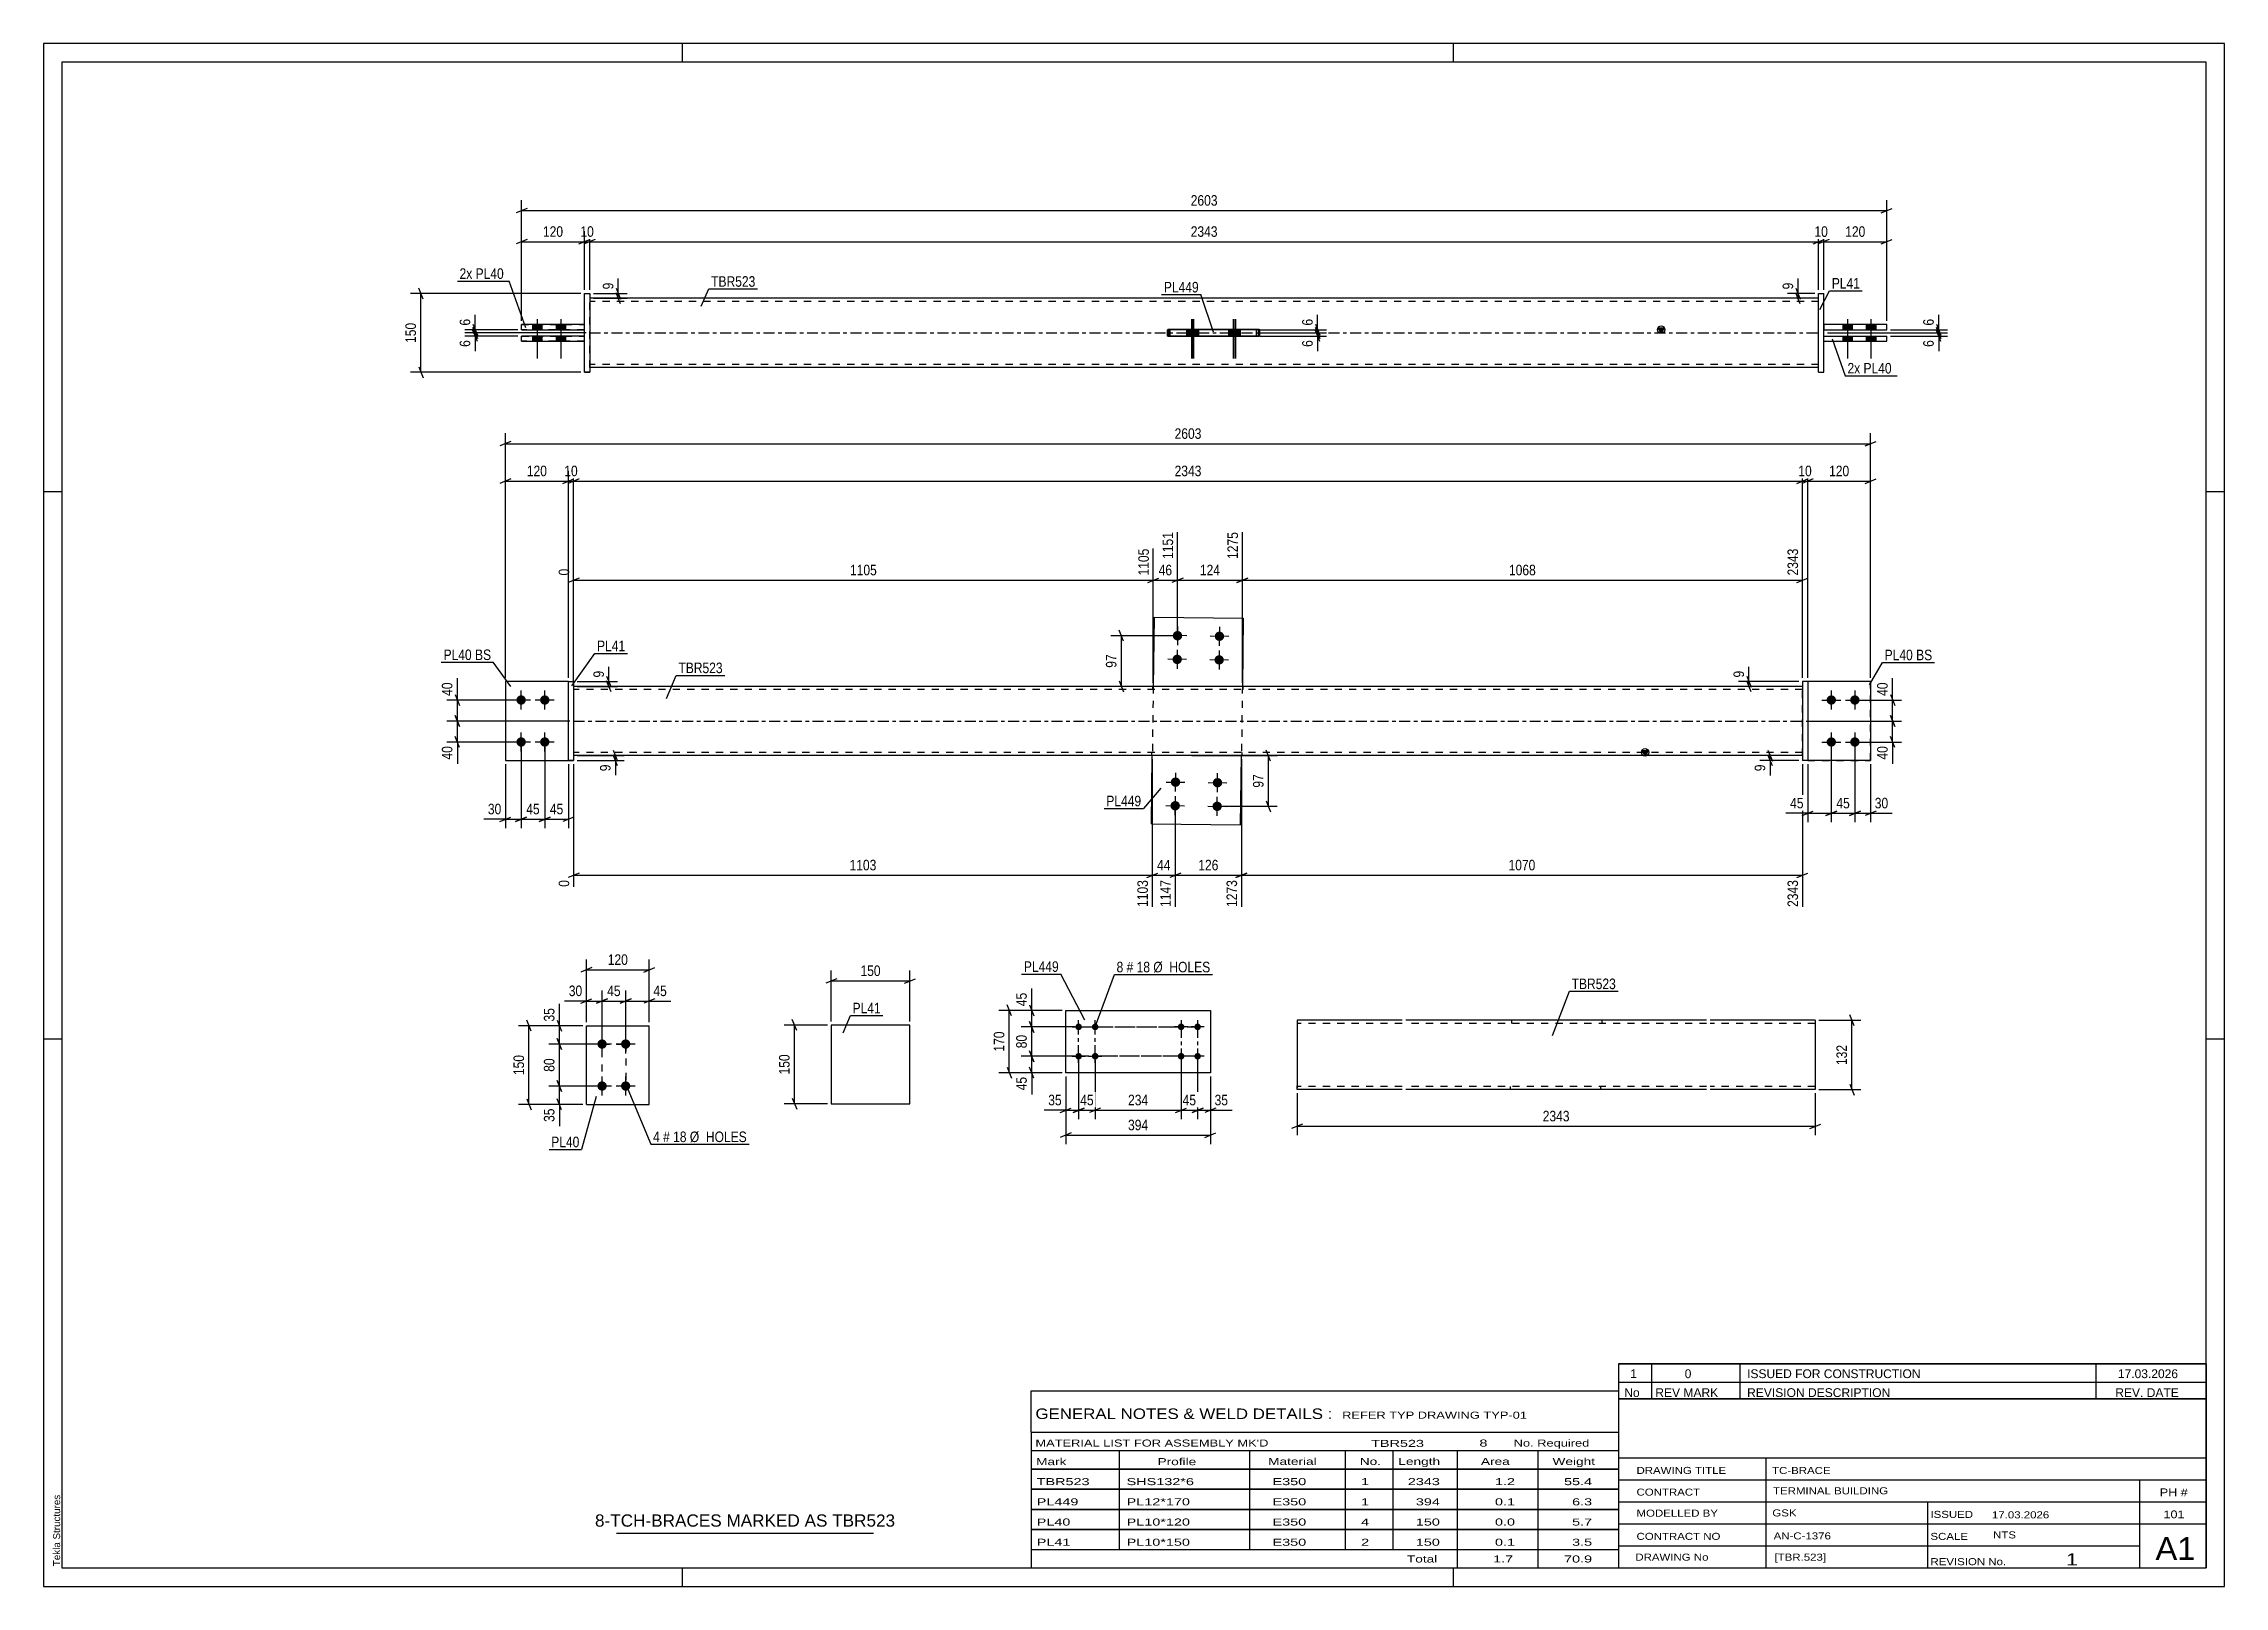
# Paper-space layout 'Layout1' of a CAD drawing. Header units: millimetres. Extents: x 0 to 594, y 0 to 420.
# The model-space entities are those that its viewports show. They can reach past a viewport. Long polylines and large blocks are cut down to what shows.
import ezdxf

# ---------------------------------------------------------------- set-up
doc = ezdxf.new("R2010")
doc.units = ezdxf.units.MM
doc.linetypes.add('DXK_LINE_DOT2', pattern=[3.9198, 1.9599, -1.9599])
doc.linetypes.add('DXK_LINE_DOT3', pattern=[5.9187, 2.979, -0.9799, 0.9799, -0.9799])
doc.layers.add('Viewport layer', color=7, linetype='Continuous', plot=False)
doc.styles.add('Arial', font='arial.ttf', dxfattribs={"height": 0.2})
doc.styles.add('Arial Narrow', font='ARIALN.TTF', dxfattribs={"height": 0.2})

# ---------------------------------------------------------------- blocks, each defined once
blk = doc.blocks.new('Unknown-581589785-1129')
at = {"color": 5, "linetype": 'Continuous'}
for p, q in [((594, 420), (0, 420)), ((0, 420), (0, 0)), ((174, 415), (174, 420)), ((384, 415), (384, 420)), ((594, 0), (594, 420)), ((589, 415), (5, 415)), ((5, 415), (5, 5)), ((589, 5), (589, 415)), ((5, 298), (0, 298)), ((594, 298), (589, 298)), ((5, 149), (0, 149)), ((594, 149), (589, 149)), ((0, 0), (594, 0)), ((5, 5), (589, 5)), ((174, 0), (174, 5)), ((384, 0), (384, 5))]:
    blk.add_line(p, q, dxfattribs=at)
at = {"color": 174, "linetype": 'Continuous', "style": 'Arial'}
blk.add_text('Tekla Structures', height=1.9102, rotation=90, dxfattribs=at).set_placement((4.5, 5.5))
blk = doc.blocks.new('Bolt-581589785-4171 - 4169')
at = {"linetype": 'Continuous'}
for points in [[(309.83, 151.42, -1), (309.83, 153.22, -1)], [(314.33, 151.42, -1), (314.33, 153.22, -1)], [(309.83, 143.42, -1), (309.83, 145.22, -1)], [(314.33, 143.42, -1), (314.33, 145.22, -1)]]:
    blk.add_hatch(color=1, dxfattribs=at).paths.add_polyline_path(points)
at = {"color": 1, "linetype": 'Continuous'}
for p, q in [((311.63, 152.32), (308.03, 152.32)), ((309.83, 154.12), (309.83, 150.52)), ((316.13, 152.32), (312.53, 152.32)), ((314.33, 154.12), (314.33, 150.52)), ((311.63, 144.32), (308.03, 144.32)), ((309.83, 146.12), (309.83, 142.52)), ((316.13, 144.32), (312.53, 144.32)), ((314.33, 146.12), (314.33, 142.52))]:
    blk.add_line(p, q, dxfattribs=at)
blk = doc.blocks.new('Part-581589785-4170 - 4169')
at = {"color": 2, "linetype": 'Continuous'}
for p, q in [((278.42, 156.82), (317.83, 156.82)), ((278.42, 139.82), (278.42, 156.82)), ((317.83, 156.82), (317.83, 139.82)), ((317.83, 139.82), (278.42, 139.82))]:
    blk.add_line(p, q, dxfattribs=at)
blk = doc.blocks.new('Bolt-581589785-4172 - 4169')
at = {"linetype": 'Continuous'}
for points in [[(281.92, 153.22, -1), (281.92, 151.42, -1)], [(286.42, 153.22, -1), (286.42, 151.42, -1)], [(281.92, 145.22, -1), (281.92, 143.42, -1)], [(286.42, 145.22, -1), (286.42, 143.42, -1)]]:
    blk.add_hatch(color=1, dxfattribs=at).paths.add_polyline_path(points)
at = {"color": 1, "linetype": 'Continuous'}
for p, q in [((280.12, 152.32), (283.72, 152.32)), ((281.92, 150.52), (281.92, 154.12)), ((284.62, 152.32), (288.22, 152.32)), ((286.42, 150.52), (286.42, 154.12)), ((280.12, 144.32), (283.72, 144.32)), ((281.92, 142.52), (281.92, 146.12)), ((284.62, 144.32), (288.22, 144.32)), ((286.42, 142.52), (286.42, 146.12))]:
    blk.add_line(p, q, dxfattribs=at)
blk = doc.blocks.new('Bolt-581589785-2193 - 2159')
at = {"linetype": 'Continuous'}
for points in [[(152.11, 146.36, -1), (152.11, 148.93, -1)], [(158.54, 146.36, -1), (158.54, 148.93, -1)], [(152.11, 134.93, -1), (152.11, 137.5, -1)], [(158.54, 134.93, -1), (158.54, 137.5, -1)]]:
    blk.add_hatch(color=1, dxfattribs=at).paths.add_polyline_path(points)
at = {"color": 1, "linetype": 'Continuous'}
for p, q in [((152.11, 145.07), (152.11, 150.21)), ((158.54, 145.07), (158.54, 150.21)), ((154.68, 147.64), (149.54, 147.64)), ((161.11, 147.64), (155.97, 147.64)), ((152.11, 133.64), (152.11, 138.79)), ((158.54, 133.64), (158.54, 138.79)), ((154.68, 136.21), (149.54, 136.21)), ((161.11, 136.21), (155.97, 136.21))]:
    blk.add_line(p, q, dxfattribs=at)
blk = doc.blocks.new('Part-581589785-2198 - 2159')
at = {"color": 2, "linetype": 'Continuous'}
for p, q in [((147.83, 131.21), (147.83, 152.64)), ((147.83, 152.64), (164.97, 152.64)), ((164.97, 131.21), (164.97, 152.64)), ((147.83, 131.21), (164.97, 131.21))]:
    blk.add_line(p, q, dxfattribs=at)
blk = doc.blocks.new('Bolt-581589785-1689 - 1671')
at = {"linetype": 'Continuous'}
for points in [[(307.03, 218.97, -1), (309.6, 218.93, -1)], [(318.46, 218.81, -1), (321.03, 218.78, -1)], [(306.94, 212.54, -1), (309.52, 212.5, -1)], [(318.37, 212.39, -1), (320.94, 212.35, -1)]]:
    blk.add_hatch(color=1, dxfattribs=at).paths.add_polyline_path(points)
at = {"color": 1, "linetype": 'Continuous'}
for p, q in [((308.28, 216.38), (308.35, 221.52)), ((319.71, 216.23), (319.78, 221.37)), ((305.75, 218.98), (310.89, 218.91)), ((308.2, 209.95), (308.26, 215.09)), ((317.17, 218.83), (322.32, 218.76)), ((319.62, 209.8), (319.69, 214.94)), ((305.66, 212.56), (310.8, 212.49)), ((317.09, 212.4), (322.23, 212.33))]:
    blk.add_line(p, q, dxfattribs=at)
blk = doc.blocks.new('Part-581589785-1677 - 1671')
at = {"linetype": 'Continuous'}
blk.add_hatch(color=2, dxfattribs=at).paths.add_polyline_path([(436.21, 226.16), (435.41, 227.56), (437.01, 227.56)])
at = {"color": 2, "linetype": 'Continuous'}
for p, q in [((479.07, 245.02), (144.36, 245.02)), ((479.07, 226.16), (144.36, 226.16)), ((436.21, 226.16), (435.41, 227.56)), ((435.41, 227.56), (437.01, 227.56)), ((437.01, 227.56), (436.21, 226.16))]:
    blk.add_line(p, q, dxfattribs=at)
at = {"color": 7, "linetype": 'DXK_LINE_DOT2'}
for p, q in [((144.36, 245.02), (144.36, 226.16)), ((479.07, 244.16), (144.36, 244.16)), ((302.08, 245.02), (302.08, 244.16)), ((326.67, 245.02), (326.67, 244.16)), ((479.07, 226.16), (479.07, 245.02)), ((479.07, 227.02), (144.36, 227.02)), ((301.84, 226.16), (301.84, 227.02)), ((326.43, 226.16), (326.43, 227.02))]:
    blk.add_line(p, q, dxfattribs=at)
at = {"color": 7, "linetype": 'DXK_LINE_DOT3'}
blk.add_line((144.36, 235.59), (479.07, 235.59), dxfattribs=at)
at = {"color": 2, "linetype": 'Continuous'}
blk.add_circle((436.21, 227.06), 1, dxfattribs=at)
blk = doc.blocks.new('Bolt-581589785-1690 - 1671')
at = {"linetype": 'Continuous'}
for points in [[(310.14, 258.79, -1), (307.56, 258.82, -1)], [(321.56, 258.64, -1), (318.99, 258.67, -1)], [(310.05, 252.36, -1), (307.48, 252.4, -1)], [(321.48, 252.21, -1), (318.91, 252.24, -1)]]:
    blk.add_hatch(color=1, dxfattribs=at).paths.add_polyline_path(points)
at = {"color": 1, "linetype": 'Continuous'}
for p, q in [((308.89, 261.38), (308.82, 256.24)), ((311.42, 258.77), (306.28, 258.84)), ((322.85, 258.62), (317.71, 258.69)), ((320.31, 261.22), (320.24, 256.08)), ((311.34, 252.34), (306.19, 252.41)), ((308.8, 254.95), (308.73, 249.81)), ((322.76, 252.19), (317.62, 252.26)), ((320.23, 254.8), (320.16, 249.65))]:
    blk.add_line(p, q, dxfattribs=at)
blk = doc.blocks.new('Part-581589785-1682 - 1671')
at = {"color": 2, "linetype": 'Continuous'}
for p, q in [((497.64, 246.3), (480.5, 246.3)), ((497.64, 246.3), (497.64, 224.87)), ((497.64, 224.87), (480.5, 224.87))]:
    blk.add_line(p, q, dxfattribs=at)
at = {"color": 7, "linetype": 'DXK_LINE_DOT2'}
blk.add_line((480.5, 246.3), (480.5, 224.87), dxfattribs=at)
blk = doc.blocks.new('Bolt-581589785-1691 - 1671')
at = {"linetype": 'Continuous'}
for points in [[(130.07, 240.02, -1), (130.07, 242.59, -1)], [(136.5, 240.02, -1), (136.5, 242.59, -1)], [(130.07, 228.59, -1), (130.07, 231.16, -1)], [(136.5, 228.59, -1), (136.5, 231.16, -1)]]:
    blk.add_hatch(color=1, dxfattribs=at).paths.add_polyline_path(points)
at = {"color": 1, "linetype": 'Continuous'}
for p, q in [((130.07, 238.73), (130.07, 243.87)), ((136.5, 238.73), (136.5, 243.87)), ((132.65, 241.3), (127.5, 241.3)), ((139.07, 241.3), (133.93, 241.3)), ((130.07, 227.3), (130.07, 232.44)), ((136.5, 227.3), (136.5, 232.44)), ((132.65, 229.87), (127.5, 229.87)), ((139.07, 229.87), (133.93, 229.87))]:
    blk.add_line(p, q, dxfattribs=at)
blk = doc.blocks.new('Bolt-581589785-1692 - 1671')
at = {"linetype": 'Continuous'}
for points in [[(486.93, 242.59, -1), (486.93, 240.02, -1)], [(493.35, 242.59, -1), (493.35, 240.02, -1)], [(486.93, 231.16, -1), (486.93, 228.59, -1)], [(493.35, 231.16, -1), (493.35, 228.59, -1)]]:
    blk.add_hatch(color=1, dxfattribs=at).paths.add_polyline_path(points)
at = {"color": 1, "linetype": 'Continuous'}
for p, q in [((486.93, 243.87), (486.93, 238.73)), ((493.35, 243.87), (493.35, 238.73)), ((484.35, 241.3), (489.5, 241.3)), ((490.78, 241.3), (495.93, 241.3)), ((486.93, 232.44), (486.93, 227.3)), ((493.35, 232.44), (493.35, 227.3)), ((484.35, 229.87), (489.5, 229.87)), ((490.78, 229.87), (495.93, 229.87))]:
    blk.add_line(p, q, dxfattribs=at)
blk = doc.blocks.new('Part-581589785-1697 - 1671')
at = {"color": 2, "linetype": 'Continuous'}
for p, q in [((302.49, 263.89), (302.24, 245.02)), ((302.49, 263.89), (326.77, 263.57)), ((326.77, 263.57), (326.52, 245.02)), ((301.74, 207.61), (301.98, 226.16)), ((326.02, 207.28), (326.27, 226.16)), ((301.74, 207.61), (326.02, 207.28))]:
    blk.add_line(p, q, dxfattribs=at)
at = {"color": 7, "linetype": 'DXK_LINE_DOT2'}
for p, q in [((302.24, 245.02), (301.98, 226.16)), ((326.52, 245.02), (326.27, 226.16))]:
    blk.add_line(p, q, dxfattribs=at)
blk = doc.blocks.new('Part-581589785-1702 - 1671')
at = {"color": 2, "linetype": 'Continuous'}
for p, q in [((142.93, 246.3), (144.36, 246.3)), ((142.93, 224.87), (142.93, 246.3)), ((144.36, 246.3), (144.36, 246.3)), ((144.36, 246.3), (144.36, 224.87)), ((142.93, 224.87), (144.36, 224.87))]:
    blk.add_line(p, q, dxfattribs=at)
at = {"color": 7, "linetype": 'DXK_LINE_DOT2'}
for p, q in [((142.93, 246.3), (144.36, 246.3)), ((144.36, 224.87), (142.93, 224.87)), ((142.93, 224.87), (142.93, 224.87)), ((144.36, 224.87), (144.36, 224.87))]:
    blk.add_line(p, q, dxfattribs=at)
blk = doc.blocks.new('Part-581589785-1707 - 1671')
at = {"color": 7, "linetype": 'DXK_LINE_DOT2'}
for p, q in [((142.93, 246.3), (125.79, 246.3)), ((125.79, 246.3), (125.79, 224.87)), ((142.93, 224.87), (142.93, 246.3)), ((125.79, 224.87), (142.93, 224.87))]:
    blk.add_line(p, q, dxfattribs=at)
blk = doc.blocks.new('Part-581589785-1712 - 1671')
at = {"color": 2, "linetype": 'Continuous'}
for p, q in [((142.93, 246.3), (125.79, 246.3)), ((125.79, 246.3), (125.79, 224.87)), ((125.79, 224.87), (142.93, 224.87))]:
    blk.add_line(p, q, dxfattribs=at)
at = {"color": 7, "linetype": 'DXK_LINE_DOT2'}
blk.add_line((142.93, 224.87), (142.93, 246.3), dxfattribs=at)
blk = doc.blocks.new('Part-581589785-1713 - 1671')
at = {"color": 2, "linetype": 'Continuous'}
for p, q in [((480.5, 246.3), (479.07, 246.3)), ((479.07, 246.3), (479.07, 224.87)), ((480.5, 246.3), (480.5, 224.87)), ((480.5, 224.87), (479.07, 224.87))]:
    blk.add_line(p, q, dxfattribs=at)
blk = doc.blocks.new('Part-581589785-1718 - 1671')
at = {"color": 7, "linetype": 'DXK_LINE_DOT2'}
for p, q in [((497.64, 246.3), (480.5, 246.3)), ((480.5, 246.3), (480.5, 224.87)), ((497.64, 224.87), (497.64, 246.3)), ((480.5, 224.87), (497.64, 224.87))]:
    blk.add_line(p, q, dxfattribs=at)
blk = doc.blocks.new('Part-581589785-1455 - 1366')
at = {"linetype": 'Continuous'}
blk.add_hatch(color=2, dxfattribs=at).paths.add_polyline_path([(440.6, 341.25), (439.8, 342.65), (441.4, 342.65)])
at = {"color": 2, "linetype": 'Continuous'}
for p, q in [((483.46, 350.68), (148.75, 350.68)), ((306.47, 342.25), (331.06, 342.25)), ((306.47, 342.25), (306.47, 340.25)), ((331.06, 340.25), (306.47, 340.25)), ((330.82, 342.11), (330.82, 342.25)), ((330.82, 340.4), (330.82, 340.25)), ((331.06, 342.25), (331.06, 342.11)), ((331.06, 340.4), (331.06, 340.25)), ((440.6, 341.25), (439.8, 342.65)), ((439.8, 342.65), (441.4, 342.65)), ((441.4, 342.65), (440.6, 341.25)), ((483.46, 331.82), (148.75, 331.82))]:
    blk.add_line(p, q, dxfattribs=at)
at = {"color": 7, "linetype": 'DXK_LINE_DOT2'}
for p, q in [((148.75, 331.82), (148.75, 350.68)), ((483.46, 331.82), (483.46, 350.68)), ((483.46, 349.82), (148.75, 349.82)), ((306.23, 342.25), (306.23, 340.25)), ((306.23, 342.25), (306.47, 342.25)), ((306.47, 340.25), (306.23, 340.25)), ((330.82, 342.25), (330.82, 340.4)), ((331.06, 342.25), (331.06, 340.4)), ((483.46, 332.68), (148.75, 332.68))]:
    blk.add_line(p, q, dxfattribs=at)
at = {"color": 7, "linetype": 'DXK_LINE_DOT3'}
blk.add_line((148.75, 341.25), (483.46, 341.25), dxfattribs=at)
at = {"color": 2, "linetype": 'Continuous'}
blk.add_circle((440.6, 342.15), 1, dxfattribs=at)
blk = doc.blocks.new('Part-581589785-1417 - 1366')
at = {"color": 2, "linetype": 'Continuous'}
for p, q in [((147.32, 340.4), (130.18, 340.4)), ((130.18, 338.97), (130.18, 340.4)), ((130.18, 338.97), (147.32, 338.97)), ((130.18, 338.97), (130.18, 338.97)), ((147.32, 338.97), (147.32, 340.4))]:
    blk.add_line(p, q, dxfattribs=at)
at = {"color": 7, "linetype": 'DXK_LINE_DOT2'}
for p, q in [((130.18, 340.4), (147.32, 340.4)), ((147.32, 338.97), (130.18, 338.97))]:
    blk.add_line(p, q, dxfattribs=at)
blk = doc.blocks.new('Bolt-581589785-1369 - 1366')
at = {"linetype": 'Continuous'}
for points in [[(492.6, 343.54), (490.03, 343.54), (490.03, 342.11), (492.6, 342.11)], [(492.6, 343.54), (490.03, 343.54), (490.03, 342.11), (492.6, 342.11)], [(492.6, 340.4), (490.03, 340.4), (490.03, 338.97), (492.6, 338.97)], [(492.6, 340.4), (490.03, 340.4), (490.03, 338.97), (492.6, 338.97)], [(499.03, 343.54), (496.46, 343.54), (496.46, 342.11), (499.03, 342.11)], [(499.03, 343.54), (496.46, 343.54), (496.46, 342.11), (499.03, 342.11)], [(499.03, 340.4), (496.46, 340.4), (496.46, 338.97), (499.03, 338.97)], [(499.03, 340.4), (496.46, 340.4), (496.46, 338.97), (499.03, 338.97)]]:
    blk.add_hatch(color=1, dxfattribs=at).paths.add_polyline_path(points)
at = {"color": 1, "linetype": 'Continuous'}
for p, q in [((491.31, 344.97), (491.31, 334.25)), ((491.31, 344.97), (491.31, 334.25)), ((497.74, 344.97), (497.74, 334.25)), ((497.74, 344.97), (497.74, 334.25)), ((490.03, 343.54), (490.03, 342.11)), ((490.03, 343.54), (490.03, 342.11)), ((490.03, 340.4), (490.03, 338.97)), ((490.03, 340.4), (490.03, 338.97)), ((492.6, 343.54), (492.6, 342.11)), ((492.6, 343.54), (492.6, 342.11)), ((492.6, 340.4), (492.6, 338.97)), ((492.6, 340.4), (492.6, 338.97)), ((496.46, 343.54), (496.46, 342.11)), ((496.46, 343.54), (496.46, 342.11)), ((496.46, 340.4), (496.46, 338.97)), ((496.46, 340.4), (496.46, 338.97)), ((499.03, 343.54), (499.03, 342.11)), ((499.03, 343.54), (499.03, 342.11)), ((499.03, 340.4), (499.03, 338.97)), ((499.03, 340.4), (499.03, 338.97))]:
    blk.add_line(p, q, dxfattribs=at)
blk = doc.blocks.new('Bolt-581589785-1434 - 1366')
at = {"linetype": 'Continuous'}
for points in [[(311.33, 340.4), (313.91, 340.4), (313.91, 342.11), (311.33, 342.11)], [(311.42, 340.4), (313.99, 340.4), (313.99, 342.11), (311.42, 342.11)], [(322.76, 340.4), (325.33, 340.4), (325.33, 342.11), (322.76, 342.11)], [(322.85, 340.4), (325.42, 340.4), (325.42, 342.11), (322.85, 342.11)]]:
    blk.add_hatch(color=1, dxfattribs=at).paths.add_polyline_path(points)
at = {"color": 1, "linetype": 'Continuous'}
for p, q in [((312.62, 344.97), (312.62, 334.25)), ((312.71, 344.97), (312.71, 334.25)), ((324.05, 344.97), (324.05, 334.25)), ((324.13, 344.97), (324.13, 334.25)), ((311.33, 342.11), (311.33, 340.4)), ((311.42, 342.11), (311.42, 340.4)), ((313.91, 342.11), (313.91, 340.4)), ((313.99, 342.11), (313.99, 340.4)), ((322.76, 342.11), (322.76, 340.4)), ((322.85, 342.11), (322.85, 340.4)), ((325.33, 342.11), (325.33, 340.4)), ((325.42, 342.11), (325.42, 340.4))]:
    blk.add_line(p, q, dxfattribs=at)
blk = doc.blocks.new('Bolt-581589785-1370 - 1366')
at = {"linetype": 'Continuous'}
for points in [[(133.18, 342.11), (135.75, 342.11), (135.75, 343.54), (133.18, 343.54)], [(133.18, 342.11), (135.75, 342.11), (135.75, 343.54), (133.18, 343.54)], [(133.18, 338.97), (135.75, 338.97), (135.75, 340.4), (133.18, 340.4)], [(133.18, 338.97), (135.75, 338.97), (135.75, 340.4), (133.18, 340.4)], [(139.61, 342.11), (142.18, 342.11), (142.18, 343.54), (139.61, 343.54)], [(139.61, 342.11), (142.18, 342.11), (142.18, 343.54), (139.61, 343.54)], [(139.61, 338.97), (142.18, 338.97), (142.18, 340.4), (139.61, 340.4)], [(139.61, 338.97), (142.18, 338.97), (142.18, 340.4), (139.61, 340.4)]]:
    blk.add_hatch(color=1, dxfattribs=at).paths.add_polyline_path(points)
at = {"color": 1, "linetype": 'Continuous'}
for p, q in [((134.46, 344.97), (134.46, 334.25)), ((134.46, 344.97), (134.46, 334.25)), ((140.89, 344.97), (140.89, 334.25)), ((140.89, 344.97), (140.89, 334.25)), ((133.18, 343.54), (133.18, 342.11)), ((133.18, 343.54), (133.18, 342.11)), ((133.18, 340.4), (133.18, 338.97)), ((133.18, 340.4), (133.18, 338.97)), ((135.75, 343.54), (135.75, 342.11)), ((135.75, 343.54), (135.75, 342.11)), ((135.75, 340.4), (135.75, 338.97)), ((135.75, 340.4), (135.75, 338.97)), ((139.61, 343.54), (139.61, 342.11)), ((139.61, 343.54), (139.61, 342.11)), ((139.61, 340.4), (139.61, 338.97)), ((139.61, 340.4), (139.61, 338.97)), ((142.18, 343.54), (142.18, 342.11)), ((142.18, 343.54), (142.18, 342.11)), ((142.18, 340.4), (142.18, 338.97)), ((142.18, 340.4), (142.18, 338.97))]:
    blk.add_line(p, q, dxfattribs=at)
blk = doc.blocks.new('Part-581589785-1412 - 1366')
at = {"color": 2, "linetype": 'Continuous'}
for p, q in [((147.32, 343.54), (130.18, 343.54)), ((130.18, 342.11), (130.18, 343.54)), ((130.18, 342.11), (147.32, 342.11)), ((130.18, 342.11), (130.18, 342.11)), ((147.32, 342.11), (147.32, 343.54))]:
    blk.add_line(p, q, dxfattribs=at)
at = {"color": 7, "linetype": 'DXK_LINE_DOT2'}
for p, q in [((130.18, 343.54), (147.32, 343.54)), ((147.32, 342.11), (130.18, 342.11))]:
    blk.add_line(p, q, dxfattribs=at)
blk = doc.blocks.new('Part-581589785-1460 - 1366')
at = {"color": 2, "linetype": 'Continuous'}
for p, q in [((484.89, 338.97), (484.89, 340.4)), ((484.89, 340.4), (502.03, 340.4)), ((484.89, 338.97), (502.03, 338.97)), ((502.03, 338.97), (502.03, 340.4))]:
    blk.add_line(p, q, dxfattribs=at)
blk = doc.blocks.new('Part-581589785-1396 - 1366')
at = {"color": 7, "linetype": 'DXK_LINE_DOT2'}
for p, q in [((306.12, 340.4), (306.12, 342.11)), ((306.47, 342.11), (306.12, 342.11)), ((306.47, 340.4), (306.12, 340.4)), ((330.41, 340.4), (330.41, 342.11))]:
    blk.add_line(p, q, dxfattribs=at)
at = {"color": 2, "linetype": 'Continuous'}
for p, q in [((331.16, 342.11), (306.47, 342.11)), ((331.16, 340.4), (306.47, 340.4)), ((306.88, 340.4), (306.88, 342.11)), ((331.16, 342.11), (331.16, 340.4))]:
    blk.add_line(p, q, dxfattribs=at)
blk = doc.blocks.new('Part-581589785-1397 - 1366')
at = {"color": 2, "linetype": 'Continuous'}
for p, q in [((147.32, 351.97), (148.75, 351.97)), ((147.32, 330.54), (147.32, 351.97)), ((148.75, 351.97), (148.75, 351.97)), ((148.75, 351.97), (148.75, 330.54)), ((148.75, 330.54), (147.32, 330.54)), ((147.32, 330.54), (147.32, 330.54))]:
    blk.add_line(p, q, dxfattribs=at)
at = {"color": 7, "linetype": 'DXK_LINE_DOT2'}
for p, q in [((147.32, 351.97), (148.75, 351.97)), ((147.32, 330.54), (148.75, 330.54)), ((147.32, 330.54), (147.32, 330.54))]:
    blk.add_line(p, q, dxfattribs=at)
blk = doc.blocks.new('Part-581589785-1432 - 1366')
at = {"color": 2, "linetype": 'Continuous'}
for p, q in [((483.46, 330.54), (483.46, 351.97)), ((483.46, 351.97), (484.89, 351.97)), ((484.89, 330.54), (484.89, 351.97)), ((483.46, 330.54), (484.89, 330.54))]:
    blk.add_line(p, q, dxfattribs=at)
blk = doc.blocks.new('Bolt-581589785-1435 - 1366')
at = {"linetype": 'Continuous'}
for points in [[(314.44, 342.11), (311.87, 342.11), (311.87, 340.4), (314.44, 340.4)], [(314.53, 342.11), (311.95, 342.11), (311.95, 340.4), (314.53, 340.4)], [(325.87, 342.11), (323.3, 342.11), (323.3, 340.4), (325.87, 340.4)], [(325.95, 342.11), (323.38, 342.11), (323.38, 340.4), (325.95, 340.4)]]:
    blk.add_hatch(color=1, dxfattribs=at).paths.add_polyline_path(points)
at = {"color": 1, "linetype": 'Continuous'}
for p, q in [((313.15, 344.97), (313.15, 334.25)), ((313.24, 344.97), (313.24, 334.25)), ((324.58, 344.97), (324.58, 334.25)), ((324.67, 344.97), (324.67, 334.25)), ((311.87, 342.11), (311.87, 340.4)), ((311.95, 342.11), (311.95, 340.4)), ((314.44, 342.11), (314.44, 340.4)), ((314.53, 342.11), (314.53, 340.4)), ((323.3, 342.11), (323.3, 340.4)), ((323.38, 342.11), (323.38, 340.4)), ((325.87, 342.11), (325.87, 340.4)), ((325.95, 342.11), (325.95, 340.4))]:
    blk.add_line(p, q, dxfattribs=at)
blk = doc.blocks.new('Part-581589785-1465 - 1366')
at = {"color": 2, "linetype": 'Continuous'}
for p, q in [((502.03, 343.54), (484.89, 343.54)), ((484.89, 343.54), (484.89, 342.11)), ((484.89, 342.11), (502.03, 342.11)), ((502.03, 342.11), (502.03, 343.54))]:
    blk.add_line(p, q, dxfattribs=at)
blk = doc.blocks.new('Part-581589785-2402 - 2396')
at = {"color": 2, "linetype": 'Continuous'}
for p, q in [((235.96, 152.82), (214.53, 152.82)), ((214.53, 152.82), (214.53, 131.39)), ((235.96, 131.39), (235.96, 152.82)), ((214.53, 131.39), (235.96, 131.39))]:
    blk.add_line(p, q, dxfattribs=at)
blk = doc.blocks.new('Part-581589785-2433 - 2427')
at = {"color": 2, "linetype": 'Continuous'}
for p, q in [((370, 154.1), (341.43, 154.1)), ((341.43, 154.1), (341.43, 152.39)), ((341.43, 152.39), (341.43, 136.31)), ((452.97, 154.1), (371, 154.1)), ((482.54, 154.1), (453.97, 154.1)), ((482.54, 154.1), (482.54, 153.97)), ((482.54, 153.97), (482.54, 152.39)), ((482.54, 152.39), (482.54, 135.25)), ((341.43, 135.38), (341.43, 136.31)), ((341.43, 135.25), (341.43, 135.38)), ((370, 135.25), (341.43, 135.25)), ((452.97, 135.25), (371, 135.25)), ((482.54, 135.25), (453.97, 135.25))]:
    blk.add_line(p, q, dxfattribs=at)
at = {"color": 7, "linetype": 'DXK_LINE_DOT2'}
for p, q in [((370, 153.25), (341.43, 153.25)), ((452.97, 153.25), (371, 153.25)), ((399.82, 154.1), (399.82, 153.25)), ((424.4, 154.1), (424.4, 153.25)), ((482.54, 153.25), (453.97, 153.25)), ((482.54, 153.6), (482.54, 152.39)), ((341.43, 136.31), (341.43, 135.75)), ((341.43, 136.1), (341.43, 136.17)), ((370, 136.1), (341.43, 136.1)), ((452.97, 136.1), (371, 136.1)), ((399.58, 135.25), (399.58, 136.1)), ((424.16, 135.25), (424.16, 136.1)), ((482.54, 136.1), (453.97, 136.1)), ((482.54, 136.17), (482.54, 136.31)), ((482.54, 136.1), (482.54, 136.17)), ((482.54, 136.1), (482.54, 136.17))]:
    blk.add_line(p, q, dxfattribs=at)
blk = doc.blocks.new('Rectangle-581589785-4406 - 4169')
at = {"color": 1, "linetype": 'DXK_LINE_DOT3'}
blk.add_lwpolyline([(281.92, 152.32), (314.33, 152.32), (314.33, 144.32), (281.92, 144.32), (281.92, 152.32)], close=True, dxfattribs=at)
blk = doc.blocks.new('Rectangle-581589785-2382 - 2159')
at = {"color": 1, "linetype": 'DXK_LINE_DOT2'}
blk.add_lwpolyline([(152.11, 147.64), (158.54, 147.64), (158.54, 136.21), (152.11, 136.21), (152.11, 147.64)], close=True, dxfattribs=at)
blk = doc.blocks.new('Rectangle-581589785-4416 - 4169')
at = {"color": 1, "linetype": 'DXK_LINE_DOT3'}
blk.add_lwpolyline([(286.42, 152.32), (309.83, 152.32), (309.83, 144.32), (286.42, 144.32), (286.42, 152.32)], close=True, dxfattribs=at)
blk = doc.blocks.new('StraightDimension-581589785-4203 - 4169')
at = {"color": 7, "linetype": 'Continuous'}
for p, q in [((278.42, 138.82), (278.42, 120.43)), ((317.83, 138.82), (317.83, 120.43)), ((279.92, 123.43), (276.92, 122.23)), ((278.42, 122.83), (317.83, 122.83)), ((316.33, 122.23), (319.33, 123.43))]:
    blk.add_line(p, q, dxfattribs=at)
at = {"color": 0}
blk.add_wipeout([(301.47, 123.58), (301.47, 127.78), (294.78, 127.78), (294.78, 123.58)], dxfattribs=at)
at = {"color": 3, "style": 'Arial Narrow'}
blk.add_text('394', height=2.863, dxfattribs=at).set_placement((295.38, 124.18))
blk = doc.blocks.new('StraightDimension-581589785-4183 - 4169')
at = {"color": 7, "linetype": 'Continuous'}
for p, q in [((314.33, 143.32), (314.33, 127.22)), ((317.83, 138.82), (317.83, 127.22)), ((312.83, 129.02), (315.83, 130.22)), ((314.33, 129.62), (317.83, 129.62)), ((319.33, 130.22), (316.33, 129.02))]:
    blk.add_line(p, q, dxfattribs=at)
at = {"color": 0}
blk.add_wipeout([(323.21, 130.37), (323.21, 134.57), (318.35, 134.57), (318.35, 130.37)], dxfattribs=at)
at = {"color": 7, "linetype": 'Continuous'}
blk.add_line((317.83, 129.62), (323.73, 129.62), dxfattribs=at)
blk.add_line((317.83, 129.62), (323.73, 129.62), dxfattribs=at)
at = {"color": 3, "style": 'Arial Narrow'}
blk.add_text('35', height=2.863, dxfattribs=at).set_placement((318.95, 130.97))
blk = doc.blocks.new('StraightDimension-581589785-4184 - 4169')
at = {"color": 7, "linetype": 'Continuous'}
for p, q in [((309.83, 143.32), (309.83, 127.22)), ((314.33, 143.32), (314.33, 127.22)), ((308.33, 129.02), (311.33, 130.22)), ((309.83, 129.62), (314.33, 129.62)), ((315.83, 130.22), (312.83, 129.02))]:
    blk.add_line(p, q, dxfattribs=at)
at = {"color": 0}
blk.add_wipeout([(314.51, 130.37), (314.51, 134.57), (309.65, 134.57), (309.65, 130.37)], dxfattribs=at)
at = {"color": 3, "style": 'Arial Narrow'}
blk.add_text('45', height=2.863, dxfattribs=at).set_placement((310.25, 130.97))
blk = doc.blocks.new('StraightDimension-581589785-4185 - 4169')
at = {"color": 7, "linetype": 'Continuous'}
for p, q in [((286.42, 143.32), (286.42, 127.22)), ((309.83, 143.32), (309.83, 127.22)), ((287.92, 130.22), (284.92, 129.02)), ((286.42, 129.62), (309.83, 129.62)), ((308.33, 129.02), (311.33, 130.22))]:
    blk.add_line(p, q, dxfattribs=at)
at = {"color": 0}
blk.add_wipeout([(301.47, 130.37), (301.47, 134.57), (294.78, 134.57), (294.78, 130.37)], dxfattribs=at)
at = {"color": 3, "style": 'Arial Narrow'}
blk.add_text('234', height=2.863, dxfattribs=at).set_placement((295.38, 130.97))
blk = doc.blocks.new('StraightDimension-581589785-4186 - 4169')
at = {"color": 7, "linetype": 'Continuous'}
for p, q in [((281.92, 143.32), (281.92, 127.22)), ((286.42, 143.32), (286.42, 127.22)), ((280.42, 129.02), (283.42, 130.22)), ((281.92, 129.62), (286.42, 129.62)), ((287.92, 130.22), (284.92, 129.02))]:
    blk.add_line(p, q, dxfattribs=at)
at = {"color": 0}
blk.add_wipeout([(286.6, 130.37), (286.6, 134.57), (281.75, 134.57), (281.75, 130.37)], dxfattribs=at)
at = {"color": 3, "style": 'Arial Narrow'}
blk.add_text('45', height=2.863, dxfattribs=at).set_placement((282.35, 130.97))
blk = doc.blocks.new('StraightDimension-581589785-4187 - 4169')
at = {"color": 7, "linetype": 'Continuous'}
for p, q in [((281.92, 143.32), (281.92, 127.22)), ((278.42, 138.82), (278.42, 127.22)), ((276.92, 129.02), (279.92, 130.22)), ((278.42, 129.62), (281.92, 129.62)), ((283.42, 130.22), (280.42, 129.02))]:
    blk.add_line(p, q, dxfattribs=at)
at = {"color": 0}
blk.add_wipeout([(277.9, 130.37), (277.9, 134.57), (273.04, 134.57), (273.04, 130.37)], dxfattribs=at)
at = {"color": 7, "linetype": 'Continuous'}
blk.add_line((278.42, 129.62), (272.52, 129.62), dxfattribs=at)
blk.add_line((278.42, 129.62), (272.52, 129.62), dxfattribs=at)
at = {"color": 3, "style": 'Arial Narrow'}
blk.add_text('35', height=2.863, dxfattribs=at).set_placement((273.64, 130.97))
blk = doc.blocks.new('StraightDimension-581589785-4207 - 4169')
at = {"color": 7, "linetype": 'Continuous'}
for p, q in [((277.42, 156.82), (266.28, 156.82)), ((268.53, 158.32), (269.73, 155.32)), ((269.13, 152.32), (269.13, 156.82)), ((280.92, 152.32), (266.28, 152.32)), ((269.73, 150.82), (268.53, 153.82))]:
    blk.add_line(p, q, dxfattribs=at)
at = {"color": 0}
blk.add_wipeout([(268.38, 162.2), (264.18, 162.2), (264.18, 157.35), (268.38, 157.35)], dxfattribs=at)
at = {"color": 7, "linetype": 'Continuous'}
blk.add_line((269.13, 156.82), (269.13, 162.73), dxfattribs=at)
blk.add_line((269.13, 156.82), (269.13, 162.73), dxfattribs=at)
at = {"color": 3, "style": 'Arial Narrow'}
blk.add_text('45', height=2.863, rotation=90.00021, dxfattribs=at).set_placement((267.78, 157.95))
blk = doc.blocks.new('StraightDimension-581589785-4208 - 4169')
at = {"color": 7, "linetype": 'Continuous'}
for p, q in [((280.92, 152.32), (266.28, 152.32)), ((268.53, 153.82), (269.73, 150.82)), ((269.13, 144.32), (269.13, 152.32)), ((280.92, 144.32), (266.28, 144.32)), ((269.73, 142.82), (268.53, 145.82))]:
    blk.add_line(p, q, dxfattribs=at)
at = {"color": 0}
blk.add_wipeout([(268.38, 150.75), (264.18, 150.75), (264.18, 145.89), (268.38, 145.89)], dxfattribs=at)
at = {"color": 3, "style": 'Arial Narrow'}
blk.add_text('80', height=2.863, rotation=90.00021, dxfattribs=at).set_placement((267.78, 146.49))
blk = doc.blocks.new('StraightDimension-581589785-4209 - 4169')
at = {"color": 7, "linetype": 'Continuous'}
for p, q in [((280.92, 144.32), (266.28, 144.32)), ((268.53, 145.82), (269.73, 142.82)), ((269.13, 139.82), (269.13, 144.32)), ((277.42, 139.82), (266.28, 139.82)), ((269.73, 138.32), (268.53, 141.32))]:
    blk.add_line(p, q, dxfattribs=at)
at = {"color": 0}
blk.add_wipeout([(268.38, 139.3), (264.18, 139.3), (264.18, 134.44), (268.38, 134.44)], dxfattribs=at)
at = {"color": 7, "linetype": 'Continuous'}
blk.add_line((269.13, 139.82), (269.13, 133.91), dxfattribs=at)
blk.add_line((269.13, 139.82), (269.13, 133.91), dxfattribs=at)
at = {"color": 3, "style": 'Arial Narrow'}
blk.add_text('45', height=2.863, rotation=90.00021, dxfattribs=at).set_placement((267.78, 135.04))
blk = doc.blocks.new('StraightDimension-581589785-4223 - 4169')
at = {"color": 7, "linetype": 'Continuous'}
for p, q in [((277.42, 156.82), (260.17, 156.82)), ((263.62, 155.32), (262.42, 158.32)), ((263.02, 139.82), (263.02, 156.82)), ((277.42, 139.82), (260.17, 139.82)), ((262.42, 141.32), (263.62, 138.32))]:
    blk.add_line(p, q, dxfattribs=at)
at = {"color": 0}
blk.add_wipeout([(262.27, 151.66), (258.07, 151.66), (258.07, 144.98), (262.27, 144.98)], dxfattribs=at)
at = {"color": 3, "style": 'Arial Narrow'}
blk.add_text('170', height=2.863, rotation=90.00021, dxfattribs=at).set_placement((261.67, 145.58))
blk = doc.blocks.new('StraightDimension-581589785-2275 - 2159')
at = {"color": 7, "linetype": 'Continuous'}
for p, q in [((146.83, 152.64), (137.63, 152.64)), ((139.88, 154.14), (141.08, 151.14)), ((141.08, 146.14), (139.88, 149.14)), ((140.48, 147.64), (140.48, 152.64)), ((151.11, 147.64), (137.63, 147.64))]:
    blk.add_line(p, q, dxfattribs=at)
at = {"color": 0}
blk.add_wipeout([(139.73, 158.02), (135.53, 158.02), (135.53, 153.17), (139.73, 153.17)], dxfattribs=at)
at = {"color": 7, "linetype": 'Continuous'}
blk.add_line((140.48, 152.64), (140.48, 158.55), dxfattribs=at)
blk.add_line((140.48, 152.64), (140.48, 158.55), dxfattribs=at)
at = {"color": 3, "style": 'Arial Narrow'}
blk.add_text('35', height=2.863, rotation=90.00021, dxfattribs=at).set_placement((139.13, 153.77))
blk = doc.blocks.new('StraightDimension-581589785-2298 - 2159')
at = {"color": 7, "linetype": 'Continuous'}
for p, q in [((139.88, 137.71), (141.08, 134.71)), ((151.11, 136.21), (137.63, 136.21)), ((146.83, 131.21), (137.63, 131.21)), ((141.08, 129.71), (139.88, 132.71)), ((140.48, 131.21), (140.48, 136.21))]:
    blk.add_line(p, q, dxfattribs=at)
at = {"color": 0}
blk.add_wipeout([(139.73, 130.69), (135.53, 130.69), (135.53, 125.83), (139.73, 125.83)], dxfattribs=at)
at = {"color": 7, "linetype": 'Continuous'}
blk.add_line((140.48, 131.21), (140.48, 125.31), dxfattribs=at)
blk.add_line((140.48, 131.21), (140.48, 125.31), dxfattribs=at)
at = {"color": 3, "style": 'Arial Narrow'}
blk.add_text('35', height=2.863, rotation=90.00021, dxfattribs=at).set_placement((139.13, 126.43))
blk = doc.blocks.new('StraightDimension-581589785-2329 - 2159')
at = {"color": 7, "linetype": 'Continuous'}
for p, q in [((158.54, 148.64), (158.54, 162.2)), ((164.97, 153.64), (164.97, 162.2)), ((157.04, 158.75), (160.04, 159.95)), ((158.54, 159.35), (164.97, 159.35)), ((166.47, 159.95), (163.47, 158.75))]:
    blk.add_line(p, q, dxfattribs=at)
at = {"color": 0}
blk.add_wipeout([(170.35, 160.1), (170.35, 164.3), (165.49, 164.3), (165.49, 160.1)], dxfattribs=at)
at = {"color": 7, "linetype": 'Continuous'}
blk.add_line((164.97, 159.35), (170.88, 159.35), dxfattribs=at)
blk.add_line((164.97, 159.35), (170.88, 159.35), dxfattribs=at)
at = {"color": 3, "style": 'Arial Narrow'}
blk.add_text('45', height=2.863, dxfattribs=at).set_placement((166.09, 160.7))
blk = doc.blocks.new('StraightDimension-581589785-2288 - 2159')
at = {"color": 7, "linetype": 'Continuous'}
for p, q in [((139.88, 149.14), (141.08, 146.14)), ((151.11, 147.64), (137.63, 147.64)), ((140.48, 136.21), (140.48, 147.64)), ((141.08, 134.71), (139.88, 137.71)), ((151.11, 136.21), (137.63, 136.21))]:
    blk.add_line(p, q, dxfattribs=at)
at = {"color": 0}
blk.add_wipeout([(139.73, 144.36), (135.53, 144.36), (135.53, 139.5), (139.73, 139.5)], dxfattribs=at)
at = {"color": 3, "style": 'Arial Narrow'}
blk.add_text('80', height=2.863, rotation=90.00021, dxfattribs=at).set_placement((139.13, 140.1))
blk = doc.blocks.new('StraightDimension-581589785-2312 - 2159')
at = {"color": 7, "linetype": 'Continuous'}
for p, q in [((146.83, 152.64), (129.35, 152.64)), ((132.8, 151.14), (131.6, 154.14)), ((132.2, 131.21), (132.2, 152.64)), ((146.83, 131.21), (129.35, 131.21)), ((131.6, 132.71), (132.8, 129.71))]:
    blk.add_line(p, q, dxfattribs=at)
at = {"color": 0}
blk.add_wipeout([(131.45, 145.27), (127.25, 145.27), (127.25, 138.59), (131.45, 138.59)], dxfattribs=at)
at = {"color": 3, "style": 'Arial Narrow'}
blk.add_text('150', height=2.863, rotation=90.00021, dxfattribs=at).set_placement((130.85, 139.19))
blk = doc.blocks.new('StraightDimension-581589785-2342 - 2159')
at = {"color": 7, "linetype": 'Continuous'}
for p, q in [((152.11, 148.64), (152.11, 162.2)), ((158.54, 148.64), (158.54, 162.2)), ((150.61, 158.75), (153.61, 159.95)), ((152.11, 159.35), (158.54, 159.35)), ((160.04, 159.95), (157.04, 158.75))]:
    blk.add_line(p, q, dxfattribs=at)
at = {"color": 0}
blk.add_wipeout([(157.75, 160.1), (157.75, 164.3), (152.9, 164.3), (152.9, 160.1)], dxfattribs=at)
at = {"color": 3, "style": 'Arial Narrow'}
blk.add_text('45', height=2.863, dxfattribs=at).set_placement((153.5, 160.7))
blk = doc.blocks.new('StraightDimension-581589785-2352 - 2159')
at = {"color": 7, "linetype": 'Continuous'}
for p, q in [((147.83, 153.64), (147.83, 162.2)), ((152.11, 148.64), (152.11, 162.2)), ((146.33, 158.75), (149.33, 159.95)), ((147.83, 159.35), (152.11, 159.35)), ((153.61, 159.95), (150.61, 158.75))]:
    blk.add_line(p, q, dxfattribs=at)
at = {"color": 0}
blk.add_wipeout([(147.3, 160.1), (147.3, 164.3), (142.45, 164.3), (142.45, 160.1)], dxfattribs=at)
at = {"color": 7, "linetype": 'Continuous'}
blk.add_line((147.83, 159.35), (141.92, 159.35), dxfattribs=at)
blk.add_line((147.83, 159.35), (141.92, 159.35), dxfattribs=at)
at = {"color": 3, "style": 'Arial Narrow'}
blk.add_text('30', height=2.863, dxfattribs=at).set_placement((143.05, 160.7))
blk = doc.blocks.new('StraightDimension-581589785-2366 - 2159')
at = {"color": 7, "linetype": 'Continuous'}
for p, q in [((149.33, 168.45), (146.33, 167.25)), ((147.83, 153.64), (147.83, 170.7)), ((147.83, 167.85), (164.97, 167.85)), ((163.47, 167.25), (166.47, 168.45)), ((164.97, 153.64), (164.97, 170.7))]:
    blk.add_line(p, q, dxfattribs=at)
at = {"color": 0}
blk.add_wipeout([(159.74, 168.6), (159.74, 172.8), (153.06, 172.8), (153.06, 168.6)], dxfattribs=at)
at = {"color": 3, "style": 'Arial Narrow'}
blk.add_text('120', height=2.863, dxfattribs=at).set_placement((153.66, 169.2))
blk = doc.blocks.new('StraightDimension-581589785-1914 - 1671')
at = {"color": 7, "linetype": 'Continuous'}
for p, q in [((143.36, 235.59), (109.84, 235.59)), ((112.09, 237.09), (113.29, 234.09)), ((112.69, 229.87), (112.69, 235.59)), ((129.07, 229.87), (109.84, 229.87)), ((113.29, 228.37), (112.09, 231.37))]:
    blk.add_line(p, q, dxfattribs=at)
at = {"color": 0}
blk.add_wipeout([(111.94, 229.35), (107.74, 229.35), (107.74, 224.49), (111.94, 224.49)], dxfattribs=at)
at = {"color": 7, "linetype": 'Continuous'}
blk.add_line((112.69, 229.87), (112.69, 223.97), dxfattribs=at)
blk.add_line((112.69, 229.87), (112.69, 223.97), dxfattribs=at)
at = {"color": 3, "style": 'Arial Narrow'}
blk.add_text('40', height=2.863, rotation=90.00021, dxfattribs=at).set_placement((111.34, 225.09))
blk = doc.blocks.new('StraightDimension-581589785-2009 - 1671')
at = {"color": 7, "linetype": 'Continuous'}
for p, q in [((480.07, 235.59), (506.03, 235.59)), ((503.03, 237.09), (504.23, 234.09)), ((503.63, 229.87), (503.63, 235.59)), ((494.35, 229.87), (506.03, 229.87)), ((504.23, 228.37), (503.03, 231.37))]:
    blk.add_line(p, q, dxfattribs=at)
at = {"color": 0}
blk.add_wipeout([(502.88, 229.35), (498.68, 229.35), (498.68, 224.49), (502.88, 224.49)], dxfattribs=at)
at = {"color": 7, "linetype": 'Continuous'}
blk.add_line((503.63, 229.87), (503.63, 223.97), dxfattribs=at)
blk.add_line((503.63, 229.87), (503.63, 223.97), dxfattribs=at)
at = {"color": 3, "style": 'Arial Narrow'}
blk.add_text('40', height=2.863, rotation=90.00021, dxfattribs=at).set_placement((502.28, 225.09))
blk = doc.blocks.new('StraightDimension-581589785-1928 - 1671')
at = {"color": 7, "linetype": 'Continuous'}
for p, q in [((478.07, 226.16), (467.42, 226.16)), ((469.67, 227.66), (470.87, 224.66)), ((470.87, 223.37), (469.67, 226.37)), ((470.27, 224.87), (470.27, 226.16)), ((478.07, 224.87), (467.42, 224.87))]:
    blk.add_line(p, q, dxfattribs=at)
at = {"color": 0}
blk.add_wipeout([(469.52, 224.35), (465.32, 224.35), (465.32, 221.32), (469.52, 221.32)], dxfattribs=at)
at = {"color": 7, "linetype": 'Continuous'}
blk.add_line((470.27, 224.87), (470.27, 220.79), dxfattribs=at)
blk.add_line((470.27, 224.87), (470.27, 220.79), dxfattribs=at)
at = {"color": 3, "style": 'Arial Narrow'}
blk.add_text('9', height=2.86, rotation=90.00021, dxfattribs=at).set_placement((468.92, 221.92))
blk = doc.blocks.new('StraightDimension-581589785-2023 - 1671')
at = {"color": 7, "linetype": 'Continuous'}
for p, q in [((307.85, 258.81), (290.71, 258.81)), ((294.16, 257.31), (292.96, 260.31)), ((293.56, 245.02), (293.56, 258.81)), ((301.24, 245.02), (290.71, 245.02)), ((292.96, 246.52), (294.16, 243.52))]:
    blk.add_line(p, q, dxfattribs=at)
at = {"color": 0}
blk.add_wipeout([(292.81, 254.34), (288.61, 254.34), (288.61, 249.48), (292.81, 249.48)], dxfattribs=at)
at = {"color": 3, "style": 'Arial Narrow'}
blk.add_text('97', height=2.863, rotation=90.00021, dxfattribs=at).set_placement((292.21, 250.08))
blk = doc.blocks.new('StraightDimension-581589785-1947 - 1671')
at = {"color": 7, "linetype": 'Continuous'}
for p, q in [((486.93, 228.87), (486.93, 208.06)), ((493.35, 228.87), (493.35, 208.06)), ((485.43, 209.86), (488.43, 211.06)), ((486.93, 210.46), (493.35, 210.46)), ((494.85, 211.06), (491.85, 209.86))]:
    blk.add_line(p, q, dxfattribs=at)
at = {"color": 0}
blk.add_wipeout([(492.57, 211.21), (492.57, 215.41), (487.71, 215.41), (487.71, 211.21)], dxfattribs=at)
at = {"color": 3, "style": 'Arial Narrow'}
blk.add_text('45', height=2.863, dxfattribs=at).set_placement((488.31, 211.81))
blk = doc.blocks.new('StraightDimension-581589785-1883 - 1671')
at = {"color": 7, "linetype": 'Continuous'}
for p, q in [((145.36, 226.16), (158.16, 226.16)), ((155.16, 227.66), (156.36, 224.66)), ((156.36, 223.37), (155.16, 226.37)), ((155.76, 224.87), (155.76, 226.16)), ((145.36, 224.87), (158.16, 224.87))]:
    blk.add_line(p, q, dxfattribs=at)
at = {"color": 0}
blk.add_wipeout([(155.01, 224.35), (150.81, 224.35), (150.81, 221.32), (155.01, 221.32)], dxfattribs=at)
at = {"color": 7, "linetype": 'Continuous'}
blk.add_line((155.76, 224.87), (155.76, 220.8), dxfattribs=at)
blk.add_line((155.76, 224.87), (155.76, 220.8), dxfattribs=at)
at = {"color": 3, "style": 'Arial Narrow'}
blk.add_text('9', height=2.86, rotation=90.00021, dxfattribs=at).set_placement((154.41, 221.92))
blk = doc.blocks.new('StraightDimension-581589785-1901 - 1671')
at = {"color": 7, "linetype": 'Continuous'}
for p, q in [((129.07, 241.3), (109.84, 241.3)), ((112.09, 242.8), (113.29, 239.8)), ((112.69, 235.59), (112.69, 241.3)), ((143.36, 235.59), (109.84, 235.59)), ((113.29, 234.09), (112.09, 237.09))]:
    blk.add_line(p, q, dxfattribs=at)
at = {"color": 0}
blk.add_wipeout([(111.94, 246.68), (107.74, 246.68), (107.74, 241.83), (111.94, 241.83)], dxfattribs=at)
at = {"color": 7, "linetype": 'Continuous'}
blk.add_line((112.69, 241.3), (112.69, 247.21), dxfattribs=at)
blk.add_line((112.69, 241.3), (112.69, 247.21), dxfattribs=at)
at = {"color": 3, "style": 'Arial Narrow'}
blk.add_text('40', height=2.863, rotation=90.00021, dxfattribs=at).set_placement((111.34, 242.43))
blk = doc.blocks.new('StraightDimension-581589785-2028 - 1671')
at = {"color": 7, "linetype": 'Continuous'}
for p, q in [((478.07, 246.3), (461.65, 246.3)), ((478.07, 245.02), (461.65, 245.02)), ((463.9, 247.8), (465.1, 244.8)), ((465.1, 243.52), (463.9, 246.52)), ((464.5, 245.02), (464.5, 246.3))]:
    blk.add_line(p, q, dxfattribs=at)
at = {"color": 0}
blk.add_wipeout([(463.75, 249.85), (459.55, 249.85), (459.55, 246.83), (463.75, 246.83)], dxfattribs=at)
at = {"color": 7, "linetype": 'Continuous'}
blk.add_line((464.5, 246.3), (464.5, 250.38), dxfattribs=at)
blk.add_line((464.5, 246.3), (464.5, 250.38), dxfattribs=at)
at = {"color": 3, "style": 'Arial Narrow'}
blk.add_text('9', height=2.86, rotation=90.00021, dxfattribs=at).set_placement((463.15, 247.43))
blk = doc.blocks.new('StraightDimension-581589785-2825 - 1671')
at = {"color": 7, "linetype": 'Continuous'}
for p, q in [((308.85, 259.81), (308.85, 287.02)), ((302.24, 246.02), (302.24, 282.52)), ((300.74, 273.31), (303.74, 274.51)), ((302.24, 273.91), (308.85, 273.91)), ((310.35, 274.51), (307.35, 273.31))]:
    blk.add_line(p, q, dxfattribs=at)
at = {"color": 0}
blk.add_wipeout([(307.97, 274.66), (307.97, 278.86), (303.12, 278.86), (303.12, 274.66)], dxfattribs=at)
at = {"color": 0, "linetype": 'Continuous'}
blk.add_wipeout([(308.25, 287.62), (304.05, 287.62), (304.05, 279.11), (308.25, 279.11)], dxfattribs=at)
at = {"color": 3, "linetype": 'Continuous', "style": 'Arial Narrow'}
blk.add_text('1151', height=2.863, rotation=90.00021, dxfattribs=at).set_placement((307.65, 279.71))
at = {"color": 3, "style": 'Arial Narrow'}
blk.add_text('46', height=2.863, dxfattribs=at).set_placement((303.72, 275.26))
blk = doc.blocks.new('StraightDimension-581589785-3918 - 1671')
at = {"color": 7, "linetype": 'Continuous'}
for p, q in [((144.36, 247.3), (144.36, 303.74)), ((479.07, 247.3), (479.07, 303.74)), ((145.86, 301.49), (142.86, 300.29)), ((144.36, 300.89), (479.07, 300.89)), ((477.57, 300.29), (480.57, 301.49))]:
    blk.add_line(p, q, dxfattribs=at)
at = {"color": 0}
blk.add_wipeout([(315.97, 301.64), (315.97, 305.84), (307.46, 305.84), (307.46, 301.64)], dxfattribs=at)
at = {"color": 3, "style": 'Arial Narrow'}
blk.add_text('2343', height=2.863, dxfattribs=at).set_placement((308.06, 302.24))
blk = doc.blocks.new('StraightDimension-581589785-1830 - 1671')
at = {"color": 7, "linetype": 'Continuous'}
for p, q in [((326.27, 225.16), (326.27, 184.97)), ((479.07, 223.87), (479.07, 184.97)), ((327.77, 194.18), (324.77, 192.98)), ((326.27, 193.58), (479.07, 193.58)), ((477.57, 192.98), (480.57, 194.18))]:
    blk.add_line(p, q, dxfattribs=at)
at = {"color": 0}
blk.add_wipeout([(406.93, 194.33), (406.93, 198.53), (398.41, 198.53), (398.41, 194.33)], dxfattribs=at)
at = {"color": 0, "linetype": 'Continuous'}
blk.add_wipeout([(478.47, 192.88), (474.27, 192.88), (474.27, 184.37), (478.47, 184.37)], dxfattribs=at)
at = {"color": 3, "style": 'Arial Narrow'}
blk.add_text('1070', height=2.863, dxfattribs=at).set_placement((399.01, 194.93))
at = {"color": 3, "linetype": 'Continuous', "style": 'Arial Narrow'}
blk.add_text('2343', height=2.863, rotation=90.00021, dxfattribs=at).set_placement((477.87, 184.97))
blk = doc.blocks.new('StraightDimension-581589785-1728 - 1671')
at = {"color": 7, "linetype": 'Continuous'}
for p, q in [((127.29, 311.66), (124.29, 310.46)), ((125.79, 247.3), (125.79, 313.91)), ((125.79, 311.06), (497.64, 311.06)), ((496.14, 310.46), (499.14, 311.66)), ((497.64, 247.3), (497.64, 313.91))]:
    blk.add_line(p, q, dxfattribs=at)
at = {"color": 0}
blk.add_wipeout([(315.97, 311.81), (315.97, 316.01), (307.46, 316.01), (307.46, 311.81)], dxfattribs=at)
at = {"color": 3, "style": 'Arial Narrow'}
blk.add_text('2603', height=2.863, dxfattribs=at).set_placement((308.06, 312.41))
blk = doc.blocks.new('StraightDimension-581589785-1805 - 1671')
at = {"color": 7, "linetype": 'Continuous'}
for p, q in [((130.07, 228.87), (130.07, 206.45)), ((125.79, 223.87), (125.79, 206.45)), ((124.29, 208.25), (127.29, 209.45)), ((125.79, 208.85), (130.07, 208.85)), ((131.57, 209.45), (128.57, 208.25))]:
    blk.add_line(p, q, dxfattribs=at)
at = {"color": 0}
blk.add_wipeout([(125.26, 209.6), (125.26, 213.8), (120.41, 213.8), (120.41, 209.6)], dxfattribs=at)
at = {"color": 7, "linetype": 'Continuous'}
blk.add_line((125.79, 208.85), (119.88, 208.85), dxfattribs=at)
blk.add_line((125.79, 208.85), (119.88, 208.85), dxfattribs=at)
at = {"color": 3, "style": 'Arial Narrow'}
blk.add_text('30', height=2.863, dxfattribs=at).set_placement((121.01, 210.2))
blk = doc.blocks.new('StraightDimension-581589785-1815 - 1671')
at = {"color": 7, "linetype": 'Continuous'}
for p, q in [((130.07, 228.87), (130.07, 206.45)), ((136.5, 228.87), (136.5, 206.45)), ((128.57, 208.25), (131.57, 209.45)), ((130.07, 208.85), (136.5, 208.85)), ((138, 209.45), (135, 208.25))]:
    blk.add_line(p, q, dxfattribs=at)
at = {"color": 0}
blk.add_wipeout([(135.72, 209.6), (135.72, 213.8), (130.86, 213.8), (130.86, 209.6)], dxfattribs=at)
at = {"color": 3, "style": 'Arial Narrow'}
blk.add_text('45', height=2.863, dxfattribs=at).set_placement((131.46, 210.2))
blk = doc.blocks.new('StraightDimension-581589785-1822 - 1671')
at = {"color": 7, "linetype": 'Continuous'}
for p, q in [((136.5, 228.87), (136.5, 206.45)), ((142.93, 223.87), (142.93, 206.45)), ((135, 208.25), (138, 209.45)), ((136.5, 208.85), (142.93, 208.85)), ((144.43, 209.45), (141.43, 208.25))]:
    blk.add_line(p, q, dxfattribs=at)
at = {"color": 0}
blk.add_wipeout([(142.15, 209.6), (142.15, 213.8), (137.29, 213.8), (137.29, 209.6)], dxfattribs=at)
at = {"color": 3, "style": 'Arial Narrow'}
blk.add_text('45', height=2.863, dxfattribs=at).set_placement((137.89, 210.2))
blk = doc.blocks.new('StraightDimension-581589785-1842 - 1671')
at = {"color": 7, "linetype": 'Continuous'}
for p, q in [((326.27, 225.16), (326.27, 184.97)), ((308.23, 211.52), (308.23, 184.97)), ((309.73, 194.18), (306.73, 192.98)), ((308.23, 193.58), (326.27, 193.58)), ((324.77, 192.98), (327.77, 194.18))]:
    blk.add_line(p, q, dxfattribs=at)
at = {"color": 0}
blk.add_wipeout([(320.59, 194.33), (320.59, 198.53), (313.91, 198.53), (313.91, 194.33)], dxfattribs=at)
at = {"color": 0, "linetype": 'Continuous'}
blk.add_wipeout([(325.67, 192.88), (321.47, 192.88), (321.47, 184.37), (325.67, 184.37)], dxfattribs=at)
at = {"color": 3, "style": 'Arial Narrow'}
blk.add_text('126', height=2.863, dxfattribs=at).set_placement((314.51, 194.93))
at = {"color": 3, "linetype": 'Continuous', "style": 'Arial Narrow'}
blk.add_text('1273', height=2.863, rotation=90.00021, dxfattribs=at).set_placement((325.07, 184.97))
blk = doc.blocks.new('StraightDimension-581589785-1856 - 1671')
at = {"color": 7, "linetype": 'Continuous'}
for p, q in [((301.98, 225.16), (301.98, 184.97)), ((308.23, 211.52), (308.23, 184.97)), ((300.48, 192.98), (303.48, 194.18)), ((301.98, 193.58), (308.23, 193.58)), ((309.73, 194.18), (306.73, 192.98))]:
    blk.add_line(p, q, dxfattribs=at)
at = {"color": 0}
blk.add_wipeout([(307.54, 194.33), (307.54, 198.53), (302.68, 198.53), (302.68, 194.33)], dxfattribs=at)
at = {"color": 0, "linetype": 'Continuous'}
blk.add_wipeout([(307.63, 192.88), (303.43, 192.88), (303.43, 184.37), (307.63, 184.37)], dxfattribs=at)
at = {"color": 3, "style": 'Arial Narrow'}
blk.add_text('44', height=2.863, dxfattribs=at).set_placement((303.28, 194.93))
at = {"color": 3, "linetype": 'Continuous', "style": 'Arial Narrow'}
blk.add_text('1147', height=2.863, rotation=90.00021, dxfattribs=at).set_placement((307.03, 184.97))
blk = doc.blocks.new('StraightDimension-581589785-2826 - 1671')
at = {"color": 7, "linetype": 'Continuous'}
for p, q in [((302.24, 246.02), (302.24, 282.52)), ((145.86, 274.51), (142.86, 273.31)), ((144.36, 246.02), (144.36, 277.04)), ((144.36, 273.91), (302.24, 273.91)), ((300.74, 273.31), (303.74, 274.51))]:
    blk.add_line(p, q, dxfattribs=at)
at = {"color": 0, "linetype": 'Continuous'}
for points in [[(301.64, 283.12), (297.44, 283.12), (297.44, 274.61), (301.64, 274.61)], [(143.76, 277.64), (139.56, 277.64), (139.56, 274.61), (143.76, 274.61)]]:
    blk.add_wipeout(points, dxfattribs=at)
at = {"color": 0}
blk.add_wipeout([(227.55, 274.66), (227.55, 278.86), (219.04, 278.86), (219.04, 274.66)], dxfattribs=at)
at = {"color": 3, "linetype": 'Continuous', "style": 'Arial Narrow'}
for s, height, p in [('1105', 2.863, (301.04, 275.21)), ('0', 2.86, (143.16, 275.21))]:
    blk.add_text(s, height=height, rotation=90.00021, dxfattribs=at).set_placement(p)
at = {"color": 3, "style": 'Arial Narrow'}
blk.add_text('1105', height=2.863, dxfattribs=at).set_placement((219.64, 275.26))
blk = doc.blocks.new('StraightDimension-581589785-1870 - 1671')
at = {"color": 7, "linetype": 'Continuous'}
for p, q in [((144.36, 223.87), (144.36, 190.45)), ((301.98, 225.16), (301.98, 184.97)), ((145.86, 194.18), (142.86, 192.98)), ((144.36, 193.58), (301.98, 193.58)), ((300.48, 192.98), (303.48, 194.18))]:
    blk.add_line(p, q, dxfattribs=at)
at = {"color": 0}
blk.add_wipeout([(227.43, 194.33), (227.43, 198.53), (218.92, 198.53), (218.92, 194.33)], dxfattribs=at)
at = {"color": 0, "linetype": 'Continuous'}
for points in [[(143.76, 192.88), (139.56, 192.88), (139.56, 189.85), (143.76, 189.85)], [(301.38, 192.88), (297.18, 192.88), (297.18, 184.37), (301.38, 184.37)]]:
    blk.add_wipeout(points, dxfattribs=at)
at = {"color": 3, "style": 'Arial Narrow'}
blk.add_text('1103', height=2.863, dxfattribs=at).set_placement((219.52, 194.93))
at = {"color": 3, "linetype": 'Continuous', "style": 'Arial Narrow'}
for s, height, p in [('0', 2.86, (143.16, 190.45)), ('1103', 2.863, (300.78, 184.97))]:
    blk.add_text(s, height=height, rotation=90.00021, dxfattribs=at).set_placement(p)
blk = doc.blocks.new('StraightDimension-581589785-1892 - 1671')
at = {"color": 7, "linetype": 'Continuous'}
for p, q in [((145.36, 246.3), (156.36, 246.3)), ((145.36, 245.02), (156.36, 245.02)), ((153.36, 247.8), (154.56, 244.8)), ((154.56, 243.52), (153.36, 246.52)), ((153.96, 245.02), (153.96, 246.3))]:
    blk.add_line(p, q, dxfattribs=at)
at = {"color": 0}
blk.add_wipeout([(153.21, 249.85), (149.01, 249.85), (149.01, 246.83), (153.21, 246.83)], dxfattribs=at)
at = {"color": 7, "linetype": 'Continuous'}
blk.add_line((153.96, 246.3), (153.96, 250.38), dxfattribs=at)
blk.add_line((153.96, 246.3), (153.96, 250.38), dxfattribs=at)
at = {"color": 3, "style": 'Arial Narrow'}
blk.add_text('9', height=2.86, rotation=90.00021, dxfattribs=at).set_placement((152.61, 247.43))
blk = doc.blocks.new('StraightDimension-581589785-1937 - 1671')
at = {"color": 7, "linetype": 'Continuous'}
for p, q in [((486.93, 228.87), (486.93, 208.06)), ((480.5, 223.87), (480.5, 208.06)), ((479, 209.86), (482, 211.06)), ((480.5, 210.46), (486.93, 210.46)), ((488.43, 211.06), (485.43, 209.86))]:
    blk.add_line(p, q, dxfattribs=at)
at = {"color": 0}
blk.add_wipeout([(479.97, 211.21), (479.97, 215.41), (475.12, 215.41), (475.12, 211.21)], dxfattribs=at)
at = {"color": 7, "linetype": 'Continuous'}
blk.add_line((480.5, 210.46), (474.59, 210.46), dxfattribs=at)
blk.add_line((480.5, 210.46), (474.59, 210.46), dxfattribs=at)
at = {"color": 3, "style": 'Arial Narrow'}
blk.add_text('45', height=2.863, dxfattribs=at).set_placement((475.72, 211.81))
blk = doc.blocks.new('StraightDimension-581589785-1957 - 1671')
at = {"color": 7, "linetype": 'Continuous'}
for p, q in [((493.35, 228.87), (493.35, 208.06)), ((497.64, 223.87), (497.64, 208.06)), ((491.85, 209.86), (494.85, 211.06)), ((493.35, 210.46), (497.64, 210.46)), ((499.14, 211.06), (496.14, 209.86))]:
    blk.add_line(p, q, dxfattribs=at)
at = {"color": 0}
blk.add_wipeout([(503.02, 211.21), (503.02, 215.41), (498.17, 215.41), (498.17, 211.21)], dxfattribs=at)
at = {"color": 7, "linetype": 'Continuous'}
blk.add_line((497.64, 210.46), (503.55, 210.46), dxfattribs=at)
blk.add_line((497.64, 210.46), (503.55, 210.46), dxfattribs=at)
at = {"color": 3, "style": 'Arial Narrow'}
blk.add_text('30', height=2.863, dxfattribs=at).set_placement((498.77, 211.81))
blk = doc.blocks.new('StraightDimension-581589785-1985 - 1671')
at = {"color": 7, "linetype": 'Continuous'}
for p, q in [((312.71, 226.16), (336.02, 226.16)), ((334.22, 224.66), (333.02, 227.66)), ((333.62, 212.37), (333.62, 226.16)), ((333.02, 213.87), (334.22, 210.87)), ((320.66, 212.37), (336.02, 212.37))]:
    blk.add_line(p, q, dxfattribs=at)
at = {"color": 0}
blk.add_wipeout([(332.87, 221.69), (328.67, 221.69), (328.67, 216.84), (332.87, 216.84)], dxfattribs=at)
at = {"color": 3, "style": 'Arial Narrow'}
blk.add_text('97', height=2.863, rotation=90.00021, dxfattribs=at).set_placement((332.27, 217.44))
blk = doc.blocks.new('StraightDimension-581589785-1996 - 1671')
at = {"color": 7, "linetype": 'Continuous'}
for p, q in [((494.35, 241.3), (506.03, 241.3)), ((503.03, 242.8), (504.23, 239.8)), ((503.63, 235.59), (503.63, 241.3)), ((480.07, 235.59), (506.03, 235.59)), ((504.23, 234.09), (503.03, 237.09))]:
    blk.add_line(p, q, dxfattribs=at)
at = {"color": 0}
blk.add_wipeout([(502.88, 246.68), (498.68, 246.68), (498.68, 241.83), (502.88, 241.83)], dxfattribs=at)
at = {"color": 7, "linetype": 'Continuous'}
blk.add_line((503.63, 241.3), (503.63, 247.21), dxfattribs=at)
blk.add_line((503.63, 241.3), (503.63, 247.21), dxfattribs=at)
at = {"color": 3, "style": 'Arial Narrow'}
blk.add_text('40', height=2.863, rotation=90.00021, dxfattribs=at).set_placement((502.28, 242.43))
blk = doc.blocks.new('StraightDimension-581589785-2823 - 1671')
at = {"color": 7, "linetype": 'Continuous'}
for p, q in [((326.52, 246.02), (326.52, 287.02)), ((479.07, 247.3), (479.07, 282.52)), ((328.02, 274.51), (325.02, 273.31)), ((326.52, 273.91), (479.07, 273.91)), ((477.57, 273.31), (480.57, 274.51))]:
    blk.add_line(p, q, dxfattribs=at)
at = {"color": 0, "linetype": 'Continuous'}
blk.add_wipeout([(478.47, 283.12), (474.27, 283.12), (474.27, 274.61), (478.47, 274.61)], dxfattribs=at)
at = {"color": 0}
blk.add_wipeout([(407.05, 274.66), (407.05, 278.86), (398.54, 278.86), (398.54, 274.66)], dxfattribs=at)
at = {"color": 3, "linetype": 'Continuous', "style": 'Arial Narrow'}
blk.add_text('2343', height=2.863, rotation=90.00021, dxfattribs=at).set_placement((477.87, 275.21))
at = {"color": 3, "style": 'Arial Narrow'}
blk.add_text('1068', height=2.863, dxfattribs=at).set_placement((399.14, 275.26))
blk = doc.blocks.new('StraightDimension-581589785-2824 - 1671')
at = {"color": 7, "linetype": 'Continuous'}
for p, q in [((308.85, 259.81), (308.85, 287.02)), ((326.52, 246.02), (326.52, 287.02)), ((310.35, 274.51), (307.35, 273.31)), ((308.85, 273.91), (326.52, 273.91)), ((325.02, 273.31), (328.02, 274.51))]:
    blk.add_line(p, q, dxfattribs=at)
at = {"color": 0}
blk.add_wipeout([(321.03, 274.66), (321.03, 278.86), (314.35, 278.86), (314.35, 274.66)], dxfattribs=at)
at = {"color": 0, "linetype": 'Continuous'}
blk.add_wipeout([(325.92, 287.62), (321.72, 287.62), (321.72, 279.11), (325.92, 279.11)], dxfattribs=at)
at = {"color": 3, "linetype": 'Continuous', "style": 'Arial Narrow'}
blk.add_text('1275', height=2.863, rotation=90.00021, dxfattribs=at).set_placement((325.32, 279.71))
at = {"color": 3, "style": 'Arial Narrow'}
blk.add_text('124', height=2.863, dxfattribs=at).set_placement((314.95, 275.26))
blk = doc.blocks.new('StraightDimension-581589785-3916 - 1671')
at = {"color": 7, "linetype": 'Continuous'}
for p, q in [((480.5, 247.3), (480.5, 303.74)), ((497.64, 247.3), (497.64, 303.74)), ((482, 301.49), (479, 300.29)), ((480.5, 300.89), (497.64, 300.89)), ((496.14, 300.29), (499.14, 301.49))]:
    blk.add_line(p, q, dxfattribs=at)
at = {"color": 0}
blk.add_wipeout([(492.41, 301.64), (492.41, 305.84), (485.73, 305.84), (485.73, 301.64)], dxfattribs=at)
at = {"color": 3, "style": 'Arial Narrow'}
blk.add_text('120', height=2.863, dxfattribs=at).set_placement((486.33, 302.24))
blk = doc.blocks.new('StraightDimension-581589785-3917 - 1671')
at = {"color": 7, "linetype": 'Continuous'}
for p, q in [((479.07, 247.3), (479.07, 303.74)), ((480.5, 247.3), (480.5, 303.74)), ((477.57, 300.29), (480.57, 301.49)), ((482, 301.49), (479, 300.29)), ((479.07, 300.89), (480.5, 300.89))]:
    blk.add_line(p, q, dxfattribs=at)
at = {"color": 0}
blk.add_wipeout([(482.21, 301.64), (482.21, 305.84), (477.35, 305.84), (477.35, 301.64)], dxfattribs=at)
at = {"color": 3, "style": 'Arial Narrow'}
blk.add_text('10', height=2.863, dxfattribs=at).set_placement((477.95, 302.24))
blk = doc.blocks.new('StraightDimension-581589785-3919 - 1671')
at = {"color": 7, "linetype": 'Continuous'}
for p, q in [((142.93, 247.3), (142.93, 303.74)), ((144.36, 247.3), (144.36, 303.74)), ((141.43, 300.29), (144.43, 301.49)), ((145.86, 301.49), (142.86, 300.29)), ((142.93, 300.89), (144.36, 300.89))]:
    blk.add_line(p, q, dxfattribs=at)
at = {"color": 0}
blk.add_wipeout([(146.07, 301.64), (146.07, 305.84), (141.22, 305.84), (141.22, 301.64)], dxfattribs=at)
at = {"color": 3, "style": 'Arial Narrow'}
blk.add_text('10', height=2.863, dxfattribs=at).set_placement((141.82, 302.24))
blk = doc.blocks.new('StraightDimension-581589785-3920 - 1671')
at = {"color": 7, "linetype": 'Continuous'}
for p, q in [((125.79, 247.3), (125.79, 303.74)), ((142.93, 247.3), (142.93, 303.74)), ((127.29, 301.49), (124.29, 300.29)), ((125.79, 300.89), (142.93, 300.89)), ((141.43, 300.29), (144.43, 301.49))]:
    blk.add_line(p, q, dxfattribs=at)
at = {"color": 0}
blk.add_wipeout([(137.7, 301.64), (137.7, 305.84), (131.02, 305.84), (131.02, 301.64)], dxfattribs=at)
at = {"color": 3, "style": 'Arial Narrow'}
blk.add_text('120', height=2.863, dxfattribs=at).set_placement((131.62, 302.24))
blk = doc.blocks.new('StraightDimension-581589785-1594 - 1366')
at = {"color": 7, "linetype": 'Continuous'}
for p, q in [((484.89, 352.97), (484.89, 368.91)), ((502.03, 344.54), (502.03, 368.91)), ((486.39, 366.66), (483.39, 365.46)), ((484.89, 366.06), (502.03, 366.06)), ((500.53, 365.46), (503.53, 366.66))]:
    blk.add_line(p, q, dxfattribs=at)
at = {"color": 0}
blk.add_wipeout([(496.8, 366.81), (496.8, 371.01), (490.12, 371.01), (490.12, 366.81)], dxfattribs=at)
at = {"color": 3, "style": 'Arial Narrow'}
blk.add_text('120', height=2.863, dxfattribs=at).set_placement((490.72, 367.41))
blk = doc.blocks.new('StraightDimension-581589785-1605 - 1366')
at = {"color": 7, "linetype": 'Continuous'}
for p, q in [((482.46, 351.97), (475.03, 351.97)), ((482.46, 350.68), (475.03, 350.68)), ((477.28, 353.47), (478.48, 350.47)), ((478.48, 349.18), (477.28, 352.18)), ((477.88, 350.68), (477.88, 351.97))]:
    blk.add_line(p, q, dxfattribs=at)
at = {"color": 0}
blk.add_wipeout([(477.13, 355.52), (472.93, 355.52), (472.93, 352.49), (477.13, 352.49)], dxfattribs=at)
at = {"color": 7, "linetype": 'Continuous'}
blk.add_line((477.88, 351.97), (477.88, 356.05), dxfattribs=at)
blk.add_line((477.88, 351.97), (477.88, 356.05), dxfattribs=at)
at = {"color": 3, "style": 'Arial Narrow'}
blk.add_text('9', height=2.86, rotation=90.00021, dxfattribs=at).set_placement((476.53, 353.09))
blk = doc.blocks.new('StraightDimension-581589785-1574 - 1366')
at = {"color": 7, "linetype": 'Continuous'}
for p, q in [((148.75, 352.97), (148.75, 368.91)), ((483.46, 352.97), (483.46, 368.91)), ((150.25, 366.66), (147.25, 365.46)), ((148.75, 366.06), (483.46, 366.06)), ((481.96, 365.46), (484.96, 366.66))]:
    blk.add_line(p, q, dxfattribs=at)
at = {"color": 0}
blk.add_wipeout([(320.36, 366.81), (320.36, 371.01), (311.85, 371.01), (311.85, 366.81)], dxfattribs=at)
at = {"color": 3, "style": 'Arial Narrow'}
blk.add_text('2343', height=2.863, dxfattribs=at).set_placement((312.45, 367.41))
blk = doc.blocks.new('StraightDimension-581589785-1523 - 1366')
at = {"color": 7, "linetype": 'Continuous'}
for p, q in [((146.32, 351.97), (99.91, 351.97)), ((103.36, 350.47), (102.16, 353.47)), ((102.76, 330.54), (102.76, 351.97)), ((146.32, 330.54), (99.91, 330.54)), ((102.16, 332.04), (103.36, 329.04))]:
    blk.add_line(p, q, dxfattribs=at)
at = {"color": 0}
blk.add_wipeout([(102.01, 344.6), (97.81, 344.6), (97.81, 337.91), (102.01, 337.91)], dxfattribs=at)
at = {"color": 3, "style": 'Arial Narrow'}
blk.add_text('150', height=2.863, rotation=90.00021, dxfattribs=at).set_placement((101.41, 338.51))
blk = doc.blocks.new('StraightDimension-581589785-1469 - 1366')
at = {"color": 7, "linetype": 'Continuous'}
for p, q in [((149.75, 351.97), (158.93, 351.97)), ((149.75, 350.68), (158.93, 350.68)), ((155.93, 353.47), (157.13, 350.47)), ((157.13, 349.18), (155.93, 352.18)), ((156.53, 350.68), (156.53, 351.97))]:
    blk.add_line(p, q, dxfattribs=at)
at = {"color": 0}
blk.add_wipeout([(155.78, 355.52), (151.58, 355.52), (151.58, 352.49), (155.78, 352.49)], dxfattribs=at)
at = {"color": 7, "linetype": 'Continuous'}
blk.add_line((156.53, 351.97), (156.53, 356.05), dxfattribs=at)
blk.add_line((156.53, 351.97), (156.53, 356.05), dxfattribs=at)
at = {"color": 3, "style": 'Arial Narrow'}
blk.add_text('9', height=2.86, rotation=90.00021, dxfattribs=at).set_placement((155.18, 353.09))
blk = doc.blocks.new('StraightDimension-581589785-1487 - 1366')
at = {"color": 7, "linetype": 'Continuous'}
for p, q in [((129.18, 342.11), (114.69, 342.11)), ((147.75, 341.25), (114.69, 341.25)), ((116.94, 343.61), (118.14, 340.61)), ((118.14, 339.75), (116.94, 342.75)), ((117.54, 341.25), (117.54, 342.11))]:
    blk.add_line(p, q, dxfattribs=at)
at = {"color": 0}
blk.add_wipeout([(116.79, 345.66), (112.59, 345.66), (112.59, 342.63), (116.79, 342.63)], dxfattribs=at)
at = {"color": 7, "linetype": 'Continuous'}
blk.add_line((117.54, 342.11), (117.54, 346.19), dxfattribs=at)
blk.add_line((117.54, 342.11), (117.54, 346.19), dxfattribs=at)
at = {"color": 3, "style": 'Arial Narrow'}
blk.add_text('6', height=2.86, rotation=90.00021, dxfattribs=at).set_placement((116.19, 343.24))
blk = doc.blocks.new('StraightDimension-581589785-1506 - 1366')
at = {"color": 7, "linetype": 'Continuous'}
for p, q in [((147.75, 341.25), (114.69, 341.25)), ((129.18, 340.4), (114.69, 340.4)), ((116.94, 342.75), (118.14, 339.75)), ((118.14, 338.9), (116.94, 341.9)), ((117.54, 340.4), (117.54, 341.25))]:
    blk.add_line(p, q, dxfattribs=at)
at = {"color": 0}
blk.add_wipeout([(116.79, 339.87), (112.59, 339.87), (112.59, 336.84), (116.79, 336.84)], dxfattribs=at)
at = {"color": 7, "linetype": 'Continuous'}
blk.add_line((117.54, 340.4), (117.54, 336.32), dxfattribs=at)
blk.add_line((117.54, 340.4), (117.54, 336.32), dxfattribs=at)
at = {"color": 3, "style": 'Arial Narrow'}
blk.add_text('6', height=2.86, rotation=90.00021, dxfattribs=at).set_placement((116.19, 337.44))
blk = doc.blocks.new('StraightDimension-581589785-1534 - 1366')
at = {"color": 7, "linetype": 'Continuous'}
for p, q in [((331.41, 341.25), (349.42, 341.25)), ((331.41, 340.4), (349.42, 340.4)), ((346.42, 342.75), (347.62, 339.75)), ((347.62, 338.9), (346.42, 341.9)), ((347.02, 340.4), (347.02, 341.25))]:
    blk.add_line(p, q, dxfattribs=at)
at = {"color": 0}
blk.add_wipeout([(346.27, 339.87), (342.07, 339.87), (342.07, 336.84), (346.27, 336.84)], dxfattribs=at)
at = {"color": 7, "linetype": 'Continuous'}
blk.add_line((347.02, 340.4), (347.02, 336.32), dxfattribs=at)
blk.add_line((347.02, 340.4), (347.02, 336.32), dxfattribs=at)
at = {"color": 3, "style": 'Arial Narrow'}
blk.add_text('6', height=2.86, rotation=90.00021, dxfattribs=at).set_placement((345.67, 337.44))
blk = doc.blocks.new('StraightDimension-581589785-1538 - 1366')
at = {"color": 7, "linetype": 'Continuous'}
for p, q in [((331.41, 342.11), (349.42, 342.11)), ((331.41, 341.25), (349.42, 341.25)), ((346.42, 343.61), (347.62, 340.61)), ((347.62, 339.75), (346.42, 342.75)), ((347.02, 341.25), (347.02, 342.11))]:
    blk.add_line(p, q, dxfattribs=at)
at = {"color": 0}
blk.add_wipeout([(346.27, 345.66), (342.07, 345.66), (342.07, 342.64), (346.27, 342.64)], dxfattribs=at)
at = {"color": 7, "linetype": 'Continuous'}
blk.add_line((347.02, 342.11), (347.02, 346.19), dxfattribs=at)
blk.add_line((347.02, 342.11), (347.02, 346.19), dxfattribs=at)
at = {"color": 3, "style": 'Arial Narrow'}
blk.add_text('6', height=2.86, rotation=90.00021, dxfattribs=at).set_placement((345.67, 343.24))
blk = doc.blocks.new('StraightDimension-581589785-1543 - 1366')
at = {"color": 7, "linetype": 'Continuous'}
for p, q in [((131.68, 375.14), (128.68, 373.94)), ((130.18, 344.54), (130.18, 377.39)), ((130.18, 374.54), (502.03, 374.54)), ((500.53, 373.94), (503.53, 375.14)), ((502.03, 344.54), (502.03, 377.39))]:
    blk.add_line(p, q, dxfattribs=at)
at = {"color": 0}
blk.add_wipeout([(320.36, 375.29), (320.36, 379.49), (311.85, 379.49), (311.85, 375.29)], dxfattribs=at)
at = {"color": 3, "style": 'Arial Narrow'}
blk.add_text('2603', height=2.863, dxfattribs=at).set_placement((312.45, 375.89))
blk = doc.blocks.new('StraightDimension-581589785-1554 - 1366')
at = {"color": 7, "linetype": 'Continuous'}
for p, q in [((147.32, 352.97), (147.32, 368.91)), ((148.75, 352.97), (148.75, 368.91)), ((145.82, 365.46), (148.82, 366.66)), ((150.25, 366.66), (147.25, 365.46)), ((147.32, 366.06), (148.75, 366.06))]:
    blk.add_line(p, q, dxfattribs=at)
at = {"color": 0}
blk.add_wipeout([(150.46, 366.81), (150.46, 371.01), (145.61, 371.01), (145.61, 366.81)], dxfattribs=at)
at = {"color": 3, "style": 'Arial Narrow'}
blk.add_text('10', height=2.863, dxfattribs=at).set_placement((146.21, 367.41))
blk = doc.blocks.new('StraightDimension-581589785-1564 - 1366')
at = {"color": 7, "linetype": 'Continuous'}
for p, q in [((130.18, 344.54), (130.18, 368.91)), ((147.32, 352.97), (147.32, 368.91)), ((131.68, 366.66), (128.68, 365.46)), ((130.18, 366.06), (147.32, 366.06)), ((145.82, 365.46), (148.82, 366.66))]:
    blk.add_line(p, q, dxfattribs=at)
at = {"color": 0}
blk.add_wipeout([(142.09, 366.81), (142.09, 371.01), (135.41, 371.01), (135.41, 366.81)], dxfattribs=at)
at = {"color": 3, "style": 'Arial Narrow'}
blk.add_text('120', height=2.863, dxfattribs=at).set_placement((136.01, 367.41))
blk = doc.blocks.new('StraightDimension-581589785-1584 - 1366')
at = {"color": 7, "linetype": 'Continuous'}
for p, q in [((483.46, 352.97), (483.46, 368.91)), ((484.89, 352.97), (484.89, 368.91)), ((481.96, 365.46), (484.96, 366.66)), ((486.39, 366.66), (483.39, 365.46)), ((483.46, 366.06), (484.89, 366.06))]:
    blk.add_line(p, q, dxfattribs=at)
at = {"color": 0}
blk.add_wipeout([(486.6, 366.81), (486.6, 371.01), (481.74, 371.01), (481.74, 366.81)], dxfattribs=at)
at = {"color": 3, "style": 'Arial Narrow'}
blk.add_text('10', height=2.863, dxfattribs=at).set_placement((482.34, 367.41))
blk = doc.blocks.new('StraightDimension-581589785-1616 - 1366')
at = {"color": 7, "linetype": 'Continuous'}
for p, q in [((485.89, 341.25), (518.58, 341.25)), ((503.03, 342.11), (518.58, 342.11)), ((515.58, 343.61), (516.78, 340.61)), ((516.78, 339.75), (515.58, 342.75)), ((516.18, 341.25), (516.18, 342.11))]:
    blk.add_line(p, q, dxfattribs=at)
at = {"color": 0}
blk.add_wipeout([(515.43, 345.66), (511.23, 345.66), (511.23, 342.64), (515.43, 342.64)], dxfattribs=at)
at = {"color": 7, "linetype": 'Continuous'}
blk.add_line((516.18, 342.11), (516.18, 346.19), dxfattribs=at)
blk.add_line((516.18, 342.11), (516.18, 346.19), dxfattribs=at)
at = {"color": 3, "style": 'Arial Narrow'}
blk.add_text('6', height=2.86, rotation=90.00021, dxfattribs=at).set_placement((514.83, 343.24))
blk = doc.blocks.new('StraightDimension-581589785-1625 - 1366')
at = {"color": 7, "linetype": 'Continuous'}
for p, q in [((485.89, 341.25), (518.58, 341.25)), ((503.03, 340.4), (518.58, 340.4)), ((515.58, 342.75), (516.78, 339.75)), ((516.78, 338.9), (515.58, 341.9)), ((516.18, 340.4), (516.18, 341.25))]:
    blk.add_line(p, q, dxfattribs=at)
at = {"color": 0}
blk.add_wipeout([(515.43, 339.87), (511.23, 339.87), (511.23, 336.84), (515.43, 336.84)], dxfattribs=at)
at = {"color": 7, "linetype": 'Continuous'}
blk.add_line((516.18, 340.4), (516.18, 336.32), dxfattribs=at)
blk.add_line((516.18, 340.4), (516.18, 336.32), dxfattribs=at)
at = {"color": 3, "style": 'Arial Narrow'}
blk.add_text('6', height=2.86, rotation=90.00021, dxfattribs=at).set_placement((514.83, 337.44))
blk = doc.blocks.new('StraightDimension-581589785-2404 - 2396')
at = {"color": 7, "linetype": 'Continuous'}
for p, q in [((214.53, 153.82), (214.53, 167.67)), ((235.96, 153.82), (235.96, 167.67)), ((216.03, 165.42), (213.03, 164.22)), ((214.53, 164.82), (235.96, 164.82)), ((234.46, 164.22), (237.46, 165.42))]:
    blk.add_line(p, q, dxfattribs=at)
at = {"color": 0}
blk.add_wipeout([(228.59, 165.57), (228.59, 169.77), (221.9, 169.77), (221.9, 165.57)], dxfattribs=at)
at = {"color": 3, "style": 'Arial Narrow'}
blk.add_text('150', height=2.863, dxfattribs=at).set_placement((222.5, 166.17))
blk = doc.blocks.new('StraightDimension-581589785-2415 - 2396')
at = {"color": 7, "linetype": 'Continuous'}
for p, q in [((213.53, 152.82), (201.68, 152.82)), ((205.13, 151.32), (203.93, 154.32)), ((204.53, 131.39), (204.53, 152.82)), ((213.53, 131.39), (201.68, 131.39)), ((203.93, 132.89), (205.13, 129.89))]:
    blk.add_line(p, q, dxfattribs=at)
at = {"color": 0}
blk.add_wipeout([(203.78, 145.45), (199.58, 145.45), (199.58, 138.76), (203.78, 138.76)], dxfattribs=at)
at = {"color": 3, "style": 'Arial Narrow'}
blk.add_text('150', height=2.863, rotation=90.00021, dxfattribs=at).set_placement((203.18, 139.36))
blk = doc.blocks.new('StraightDimension-581589785-3905 - 2427')
at = {"color": 7, "linetype": 'Continuous'}
for p, q in [((493.14, 152.6), (491.94, 155.6)), ((483.54, 154.1), (494.94, 154.1)), ((492.54, 135.25), (492.54, 154.1)), ((491.94, 136.75), (493.14, 133.75)), ((483.54, 135.25), (494.94, 135.25))]:
    blk.add_line(p, q, dxfattribs=at)
at = {"color": 0}
blk.add_wipeout([(491.79, 148.02), (487.59, 148.02), (487.59, 141.33), (491.79, 141.33)], dxfattribs=at)
at = {"color": 3, "style": 'Arial Narrow'}
blk.add_text('132', height=2.863, rotation=90.00021, dxfattribs=at).set_placement((491.19, 141.93))
blk = doc.blocks.new('StraightDimension-581589785-2440 - 2427')
at = {"color": 7, "linetype": 'Continuous'}
for p, q in [((341.43, 134.25), (341.43, 122.85)), ((482.54, 134.25), (482.54, 122.85)), ((342.93, 125.85), (339.93, 124.65)), ((341.43, 125.25), (482.54, 125.25)), ((481.04, 124.65), (484.04, 125.85))]:
    blk.add_line(p, q, dxfattribs=at)
at = {"color": 0}
blk.add_wipeout([(416.25, 126), (416.25, 130.2), (407.73, 130.2), (407.73, 126)], dxfattribs=at)
at = {"color": 3, "style": 'Arial Narrow'}
blk.add_text('2343', height=2.863, dxfattribs=at).set_placement((408.33, 126.6))
blk = doc.blocks.new('Unknown-581589785-5193')
at = {"color": 7, "linetype": 'Continuous'}
for p, q in [((269, 53.25), (429, 53.25)), ((269, 42), (269, 53.25)), ((429, 53.25), (429, 42)), ((269, 42), (429, 42)), ((269, 42), (269, 37)), ((429, 42), (429, 37)), ((269, 37), (429, 37)), ((269, 37), (269, 32)), ((293, 37), (293, 32)), ((328.5, 37), (328.5, 32)), ((354.5, 37), (354.5, 32)), ((367.5, 37), (367.5, 32)), ((385, 37), (385, 32)), ((407, 37), (407, 32)), ((429, 37), (429, 32)), ((269, 32), (429, 32)), ((269, 31.95), (269, 26.55)), ((269, 31.95), (429, 31.95)), ((293, 32), (293, 26.5)), ((328.5, 32), (328.5, 26.5)), ((354.5, 32), (354.5, 26.5)), ((367.5, 32), (367.5, 26.5)), ((385, 32), (385, 26.5)), ((407, 32), (407, 26.5)), ((429, 31.95), (429, 26.55)), ((269, 26.55), (429, 26.55)), ((269, 26.45), (269, 21.05)), ((269, 26.45), (429, 26.45)), ((293, 26.5), (293, 21)), ((328.5, 26.5), (328.5, 21)), ((354.5, 26.5), (354.5, 21)), ((367.5, 26.5), (367.5, 21)), ((385, 26.5), (385, 21)), ((407, 26.5), (407, 21)), ((429, 26.45), (429, 21.05)), ((269, 21.05), (429, 21.05)), ((269, 20.95), (269, 15.55)), ((269, 20.95), (429, 20.95)), ((293, 21), (293, 15.5)), ((328.5, 21), (328.5, 15.5)), ((354.5, 21), (354.5, 15.5)), ((367.5, 21), (367.5, 15.5)), ((385, 21), (385, 15.5)), ((407, 21), (407, 15.5)), ((429, 20.95), (429, 15.55)), ((269, 15.55), (429, 15.55)), ((269, 15.45), (269, 10.05)), ((269, 15.45), (429, 15.45)), ((293, 15.5), (293, 10)), ((328.5, 15.5), (328.5, 10)), ((354.5, 15.5), (354.5, 10)), ((367.5, 15.5), (367.5, 10)), ((385, 15.5), (385, 10)), ((407, 15.5), (407, 10)), ((429, 15.45), (429, 10.05)), ((269, 10.05), (429, 10.05)), ((269, 10), (429, 10)), ((269, 10), (269, 5)), ((385, 10), (385, 5)), ((407, 10), (407, 5)), ((429, 10), (429, 5)), ((269, 5), (429, 5))]:
    blk.add_line(p, q, dxfattribs=at)
at = {"color": 7, "style": 'Arial Narrow'}
for s, height, width, p in [('GENERAL NOTES & WELD DETAILS :', 2.8633, 1.4, (270.15, 45.56)), ('REFER TYP DRAWING TYP-01', 1.9089, 1.6, (353.7, 45.66)), ("MATERIAL LIST FOR ASSEMBLY MK'D", 1.9089, 1.6, (270.15, 38.06)), ('TBR523', 1.909, 1.794707, (361.59, 37.97)), ('8', 1.91, 1.794707, (391.08, 38.06)), ('No. Required', 1.9089, 1.6, (400.41, 38.06)), ('Mark', 1.909, 1.7, (270.34, 33)), ('Profile', 1.909, 1.7, (303.41, 33)), ('Material', 1.909, 1.7, (333.54, 33.06)), ('No.', 1.909, 1.7, (358.5, 33.06)), ('Length', 1.909, 1.7, (369, 33.06)), ('Area', 1.909, 1.7, (391.5, 33.06)), ('Weight', 1.909, 1.7, (411, 33.06))]:
    blk.add_text(s, height=height, dxfattribs=dict(at, width=width)).set_placement(p)
at = {"color": 7, "linetype": 'Continuous', "style": 'Arial Narrow'}
for s, height, width, p in [('TBR523', 1.909, 1.794707, (270.5, 27.56)), ('PL449', 1.909, 1.794707, (270.5, 22.06)), ('SHS132*6', 1.909, 1.794707, (295, 27.56)), ('PL12*170', 1.909, 1.794707, (295, 22.06)), ('E350', 1.909, 1.794707, (334.74, 27.56)), ('E350', 1.909, 1.794707, (334.74, 22.06)), ('1', 1.91, 1.794707, (358.86, 27.56)), ('1', 1.91, 1.794707, (358.86, 22.06)), ('2343', 1.909, 1.794707, (371.58, 27.56)), ('394', 1.909, 1.794707, (373.77, 22.06)), ('0.1', 1.909, 1.794707, (395.32, 22.06)), ('1.2', 1.909, 1.794707, (395.32, 27.56)), ('55.4', 1.909, 1.794707, (414.14, 27.56)), ('6.3', 1.909, 1.794707, (416.33, 22.06)), ('PL40', 1.909, 1.794707, (270.5, 16.56)), ('PL10*120', 1.909, 1.794707, (295, 16.56)), ('E350', 1.909, 1.794707, (334.74, 16.56)), ('4', 1.91, 1.794707, (358.86, 16.56)), ('150', 1.909, 1.794707, (373.77, 16.56)), ('0.0', 1.909, 1.794707, (395.32, 16.56)), ('5.7', 1.909, 1.794707, (416.33, 16.56)), ('PL41', 1.909, 1.794707, (270.5, 11.06)), ('PL10*150', 1.909, 1.794707, (295, 11.06)), ('E350', 1.909, 1.794707, (334.74, 11.06)), ('2', 1.91, 1.794707, (358.86, 11.06)), ('150', 1.909, 1.794707, (373.77, 11.06)), ('0.1', 1.909, 1.794707, (395.32, 11.06)), ('3.5', 1.909, 1.794707, (416.33, 11.06)), ('Total', 1.909, 1.7, (371.33, 6.5)), ('1.7', 1.909, 1.794707, (394.83, 6.5)), ('70.9', 1.909, 1.794707, (414.14, 6.5))]:
    blk.add_text(s, height=height, dxfattribs=dict(at, width=width)).set_placement(p)
blk = doc.blocks.new('Unknown-581589785-5191')
at = {"color": 7, "linetype": 'Continuous'}
for p, q in [((429, 51.05), (429, 5)), ((429, 51.05), (589, 51.05)), ((589, 51), (589, 5)), ((429, 35), (589, 35)), ((469.14, 35), (469.14, 5)), ((429, 29), (589, 29)), ((571, 5.05), (571, 29.05)), ((429, 23), (589, 23)), ((513.14, 23), (513.14, 5)), ((429, 17), (589, 17)), ((429, 11), (571, 11)), ((429, 5), (589, 5))]:
    blk.add_line(p, q, dxfattribs=at)
at = {"color": 7, "style": 'Arial Narrow'}
for s, height, width, p in [('DRAWING TITLE', 1.9089, 1.425378, (433.88, 30.61)), ('TC-BRACE', 1.909, 1.425378, (470.81, 30.59)), ('CONTRACT', 1.909, 1.425378, (433.88, 24.71)), ('TERMINAL BUILDING', 1.9089, 1.425378, (471.06, 25.07)), ('MODELLED BY', 1.9089, 1.425378, (433.88, 18.98)), ('GSK', 1.909, 1.425378, (470.88, 19.04)), ('ISSUED', 1.909, 1.425378, (513.94, 18.64)), ('17.03.2026', 1.909, 1.425378, (530.69, 18.52)), ('CONTRACT NO', 1.9089, 1.425378, (433.88, 12.66)), ('AN-C-1376', 1.909, 1.425378, (471.23, 12.78)), ('SCALE', 1.909, 1.425378, (513.94, 12.65)), ('A1', 6.204, 1.25, (575.24, 7.2)), ('DRAWING No', 1.909, 1.425378, (433.56, 7)), ('[TBR.523]', 1.909, 1.425378, (471.46, 6.99)), ('REVISION No.', 1.9089, 1.425378, (513.94, 5.77)), ('1', 3.34, 1.5, (550.91, 5.68))]:
    blk.add_text(s, height=height, dxfattribs=dict(at, width=width)).set_placement(p)
at = {"color": 7, "linetype": 'Continuous', "style": 'Arial Narrow'}
for s, height, width, p in [('PH #', 2.1, 1.42538, (576.4, 24.55)), ('101', 2.1, 1.42538, (577.41, 18.55)), ('NTS', 1.909, 1.425378, (531, 13.05))]:
    blk.add_text(s, height=height, dxfattribs=dict(at, width=width)).set_placement(p)
blk = doc.blocks.new('Unknown-581589785-5192')
at = {"color": 7, "linetype": 'Continuous'}
for p, q in [((429, 60.55), (589, 60.55)), ((589, 60.55), (429, 60.55)), ((429, 60.55), (429, 55.55)), ((438, 60.55), (438, 55.55)), ((462, 60.55), (462, 55.55)), ((559, 60.55), (559, 55.55)), ((589, 60.55), (589, 55.55)), ((429, 55.55), (589, 55.55)), ((429, 55.55), (429, 51.05)), ((429, 55.55), (589, 55.55)), ((438, 55.55), (438, 51.05)), ((462, 55.55), (462, 51.05)), ((559, 55.55), (559, 51.05)), ((589, 55.55), (589, 51.05)), ((589, 51.05), (429, 51.05))]:
    blk.add_line(p, q, dxfattribs=at)
at = {"color": 7, "linetype": 'Continuous', "style": 'Arial Narrow'}
for s, height, width, p in [('No', 2.386, 1.2, (430.54, 51.55)), ('1', 2.39, 1.196471, (432.16, 56.7)), ('REV MARK', 2.386, 1.2, (439, 51.55)), ('0', 2.39, 1.196471, (447, 56.7)), ('REVISION DESCRIPTION', 2.3861, 1.2, (464, 51.55)), ('ISSUED FOR CONSTRUCTION', 2.3861, 1.196471, (464, 56.7)), ('REV. DATE', 2.386, 1.2, (564.28, 51.55)), ('17.03.2026', 2.386, 1.196471, (565, 56.7))]:
    blk.add_text(s, height=height, dxfattribs=dict(at, width=width)).set_placement(p)
blk = doc.blocks.new('Unknown-581589785-5194')
at = {"color": 7, "linetype": 'Continuous'}
blk.add_line((156, 14.5), (226, 14.5), dxfattribs=at)
at = {"color": 7, "style": 'Arial'}
blk.add_text('8-TCH-BRACES MARKED AS TBR523', height=3.3428, dxfattribs=at).set_placement((150.19, 16.25))
blk = doc.blocks.new('Mark-581589785-4226 - 4169')
at = {"color": 0}
blk.add_wipeout([(276.51, 167.3), (276.51, 170.3), (267, 170.3), (267, 167.3)], dxfattribs=at)
blk.add_wipeout([(276.51, 167.3), (276.51, 170.3), (267, 170.3), (267, 167.3)], dxfattribs=at)
at = {"color": 30, "linetype": 'Continuous'}
for p in [(266.4, 166.7), (283.57, 154.11)]:
    blk.add_line(p, (277.11, 166.7), dxfattribs=at)
at = {"color": 3, "style": 'Arial Narrow'}
blk.add_text('PL449', height=2.863, dxfattribs=at).set_placement((267, 167.3))
blk = doc.blocks.new('MarkSet-581589785-4303 - 4169')
at = {"color": 0}
blk.add_wipeout([(294.08, 167.17), (294.08, 170.17), (292.25, 170.17), (292.25, 167.17)], dxfattribs=at)
blk.add_wipeout([(294.08, 167.17), (294.08, 170.17), (292.25, 170.17), (292.25, 167.17)], dxfattribs=at)
at = {"color": 7, "linetype": 'Continuous'}
blk.add_line((286.41, 152.35), (291.65, 166.57), dxfattribs=at)
at = {"color": 0}
blk.add_wipeout([(296.81, 167.17), (296.81, 170.17), (294.98, 170.17), (294.98, 167.17)], dxfattribs=at)
blk.add_wipeout([(296.81, 167.17), (296.81, 170.17), (294.98, 170.17), (294.98, 167.17)], dxfattribs=at)
at = {"color": 3, "style": 'Arial Narrow'}
blk.add_text('8', height=2.86, dxfattribs=at).set_placement((292.25, 167.17))
at = {"color": 0}
blk.add_wipeout([(301.36, 167.17), (301.36, 170.17), (297.71, 170.17), (297.71, 167.17)], dxfattribs=at)
blk.add_wipeout([(301.36, 167.17), (301.36, 170.17), (297.71, 170.17), (297.71, 167.17)], dxfattribs=at)
at = {"color": 3, "style": 'Arial Narrow'}
blk.add_text('#', height=2.86, dxfattribs=at).set_placement((294.98, 167.17))
at = {"color": 0}
blk.add_wipeout([(317.79, 167.17), (317.79, 170.17), (302.26, 170.17), (302.26, 167.17)], dxfattribs=at)
blk.add_wipeout([(317.79, 167.17), (317.79, 170.17), (302.26, 170.17), (302.26, 167.17)], dxfattribs=at)
at = {"color": 7, "linetype": 'Continuous'}
blk.add_line((291.65, 166.57), (318.39, 166.57), dxfattribs=at)
at = {"color": 3, "style": 'Arial Narrow'}
for s, p in [('18', (297.71, 167.17)), ('Ø  HOLES', (302.26, 167.17))]:
    blk.add_text(s, height=2.863, dxfattribs=at).set_placement(p)
blk = doc.blocks.new('Mark-581589785-2189 - 2159')
at = {"color": 0}
blk.add_wipeout([(167.84, 120.96), (167.84, 123.96), (166.01, 123.96), (166.01, 120.96)], dxfattribs=at)
blk.add_wipeout([(167.84, 120.96), (167.84, 123.96), (166.01, 123.96), (166.01, 120.96)], dxfattribs=at)
at = {"color": 7, "linetype": 'Continuous'}
blk.add_line((158.71, 136.43), (165.41, 120.36), dxfattribs=at)
at = {"color": 0}
blk.add_wipeout([(170.57, 120.96), (170.57, 123.96), (168.74, 123.96), (168.74, 120.96)], dxfattribs=at)
blk.add_wipeout([(170.57, 120.96), (170.57, 123.96), (168.74, 123.96), (168.74, 120.96)], dxfattribs=at)
at = {"color": 3, "style": 'Arial Narrow'}
blk.add_text('4', height=2.86, dxfattribs=at).set_placement((166.01, 120.96))
at = {"color": 0}
blk.add_wipeout([(175.12, 120.96), (175.12, 123.96), (171.47, 123.96), (171.47, 120.96)], dxfattribs=at)
blk.add_wipeout([(175.12, 120.96), (175.12, 123.96), (171.47, 123.96), (171.47, 120.96)], dxfattribs=at)
at = {"color": 3, "style": 'Arial Narrow'}
blk.add_text('#', height=2.86, dxfattribs=at).set_placement((168.74, 120.96))
at = {"color": 0}
blk.add_wipeout([(191.55, 120.96), (191.55, 123.96), (176.02, 123.96), (176.02, 120.96)], dxfattribs=at)
blk.add_wipeout([(191.55, 120.96), (191.55, 123.96), (176.02, 123.96), (176.02, 120.96)], dxfattribs=at)
at = {"color": 7, "linetype": 'Continuous'}
blk.add_line((165.41, 120.36), (192.15, 120.36), dxfattribs=at)
at = {"color": 3, "style": 'Arial Narrow'}
for s, p in [('18', (171.47, 120.96)), ('Ø  HOLES', (176.02, 120.96))]:
    blk.add_text(s, height=2.863, dxfattribs=at).set_placement(p)
blk = doc.blocks.new('Mark-581589785-2194 - 2159')
at = {"color": 0}
blk.add_wipeout([(145.94, 119.56), (145.94, 122.56), (138.26, 122.56), (138.26, 119.56)], dxfattribs=at)
blk.add_wipeout([(145.94, 119.56), (145.94, 122.56), (138.26, 122.56), (138.26, 119.56)], dxfattribs=at)
at = {"color": 30, "linetype": 'Continuous'}
for p in [(150.46, 133.36), (137.66, 118.96)]:
    blk.add_line(p, (146.54, 118.96), dxfattribs=at)
at = {"color": 3, "style": 'Arial Narrow'}
blk.add_text('PL40', height=2.863, dxfattribs=at).set_placement((138.26, 119.56))
blk = doc.blocks.new('Mark-581589785-1673 - 1671')
at = {"color": 0}
blk.add_wipeout([(184.96, 248.62), (184.96, 251.62), (172.91, 251.62), (172.91, 248.62)], dxfattribs=at)
blk.add_wipeout([(184.96, 248.62), (184.96, 251.62), (172.91, 251.62), (172.91, 248.62)], dxfattribs=at)
at = {"color": 30, "linetype": 'Continuous'}
for p, q in [((169.7, 241.68), (172.31, 248.02)), ((172.31, 248.02), (185.56, 248.02))]:
    blk.add_line(p, q, dxfattribs=at)
at = {"color": 3, "style": 'Arial Narrow'}
blk.add_text('TBR523', height=2.863, dxfattribs=at).set_placement((172.91, 248.62))
blk = doc.blocks.new('MarkSet-581589785-2087 - 1671')
at = {"color": 0}
blk.add_wipeout([(509.14, 252.14), (509.14, 255.14), (501.46, 255.14), (501.46, 252.14)], dxfattribs=at)
blk.add_wipeout([(509.14, 252.14), (509.14, 255.14), (501.46, 255.14), (501.46, 252.14)], dxfattribs=at)
at = {"color": 30, "linetype": 'Continuous'}
blk.add_line((497.36, 245.48), (500.86, 251.54), dxfattribs=at)
at = {"color": 0}
blk.add_wipeout([(514.42, 252.14), (514.42, 255.14), (510.04, 255.14), (510.04, 252.14)], dxfattribs=at)
blk.add_wipeout([(514.42, 252.14), (514.42, 255.14), (510.04, 255.14), (510.04, 252.14)], dxfattribs=at)
at = {"color": 30, "linetype": 'Continuous'}
blk.add_line((500.86, 251.54), (515.02, 251.54), dxfattribs=at)
at = {"color": 3, "style": 'Arial Narrow'}
for s, p in [('PL40', (501.46, 252.14)), ('BS', (510.04, 252.14))]:
    blk.add_text(s, height=2.863, dxfattribs=at).set_placement(p)
blk = doc.blocks.new('Mark-581589785-1693 - 1671')
at = {"color": 0}
blk.add_wipeout([(298.96, 212.38), (298.96, 215.38), (289.46, 215.38), (289.46, 212.38)], dxfattribs=at)
blk.add_wipeout([(298.96, 212.38), (298.96, 215.38), (289.46, 215.38), (289.46, 212.38)], dxfattribs=at)
at = {"color": 30, "linetype": 'Continuous'}
for p in [(304.32, 217.27), (288.86, 211.78)]:
    blk.add_line(p, (299.56, 211.78), dxfattribs=at)
at = {"color": 3, "style": 'Arial Narrow'}
blk.add_text('PL449', height=2.863, dxfattribs=at).set_placement((289.46, 212.38))
blk = doc.blocks.new('Mark-581589785-1698 - 1671')
at = {"color": 0}
blk.add_wipeout([(158.41, 254.6), (158.41, 257.6), (150.73, 257.6), (150.73, 254.6)], dxfattribs=at)
blk.add_wipeout([(158.41, 254.6), (158.41, 257.6), (150.73, 257.6), (150.73, 254.6)], dxfattribs=at)
at = {"color": 30, "linetype": 'Continuous'}
for p, q in [((143.85, 245.14), (150.13, 254)), ((150.13, 254), (159.01, 254))]:
    blk.add_line(p, q, dxfattribs=at)
at = {"color": 3, "style": 'Arial Narrow'}
blk.add_text('PL41', height=2.863, dxfattribs=at).set_placement((150.73, 254.6))
blk = doc.blocks.new('MarkSet-581589785-2081 - 1671')
at = {"color": 0}
blk.add_wipeout([(116.61, 252.19), (116.61, 255.19), (108.93, 255.19), (108.93, 252.19)], dxfattribs=at)
blk.add_wipeout([(116.61, 252.19), (116.61, 255.19), (108.93, 255.19), (108.93, 252.19)], dxfattribs=at)
blk.add_wipeout([(121.89, 252.19), (121.89, 255.19), (117.51, 255.19), (117.51, 252.19)], dxfattribs=at)
blk.add_wipeout([(121.89, 252.19), (121.89, 255.19), (117.51, 255.19), (117.51, 252.19)], dxfattribs=at)
at = {"color": 30, "linetype": 'Continuous'}
for p in [(108.33, 251.59), (127.27, 244.96)]:
    blk.add_line(p, (122.49, 251.59), dxfattribs=at)
at = {"color": 3, "style": 'Arial Narrow'}
for s, p in [('PL40', (108.93, 252.19)), ('BS', (117.51, 252.19))]:
    blk.add_text(s, height=2.863, dxfattribs=at).set_placement(p)
blk = doc.blocks.new('Mark-581589785-1391 - 1366')
at = {"color": 0}
blk.add_wipeout([(314.63, 352.27), (314.63, 355.27), (305.13, 355.27), (305.13, 352.27)], dxfattribs=at)
blk.add_wipeout([(314.63, 352.27), (314.63, 355.27), (305.13, 355.27), (305.13, 352.27)], dxfattribs=at)
at = {"color": 30, "linetype": 'Continuous'}
for p in [(304.53, 351.67), (318.62, 341.49)]:
    blk.add_line(p, (315.23, 351.67), dxfattribs=at)
at = {"color": 3, "style": 'Arial Narrow'}
blk.add_text('PL449', height=2.863, dxfattribs=at).set_placement((305.13, 352.27))
blk = doc.blocks.new('MarkSet-581589785-1656 - 1366')
at = {"color": 0}
blk.add_wipeout([(116.76, 355.96), (116.76, 358.96), (113.29, 358.96), (113.29, 355.96)], dxfattribs=at)
blk.add_wipeout([(116.76, 355.96), (116.76, 358.96), (113.29, 358.96), (113.29, 355.96)], dxfattribs=at)
blk.add_wipeout([(125.34, 355.96), (125.34, 358.96), (117.66, 358.96), (117.66, 355.96)], dxfattribs=at)
blk.add_wipeout([(125.34, 355.96), (125.34, 358.96), (117.66, 358.96), (117.66, 355.96)], dxfattribs=at)
at = {"color": 30, "linetype": 'Continuous'}
for p in [(112.69, 355.36), (131.39, 342.66)]:
    blk.add_line(p, (126.84, 355.36), dxfattribs=at)
at = {"color": 3, "style": 'Arial Narrow'}
for s, p in [('2x', (113.29, 355.96)), ('PL40', (117.66, 355.96))]:
    blk.add_text(s, height=2.863, dxfattribs=at).set_placement(p)
blk = doc.blocks.new('Mark-581589785-1428 - 1366')
at = {"color": 0}
blk.add_wipeout([(494.75, 353.32), (494.75, 356.32), (487.07, 356.32), (487.07, 353.32)], dxfattribs=at)
blk.add_wipeout([(494.75, 353.32), (494.75, 356.32), (487.07, 356.32), (487.07, 353.32)], dxfattribs=at)
at = {"color": 30, "linetype": 'Continuous'}
for p, q in [((483.79, 347.64), (486.47, 352.72)), ((486.47, 352.72), (495.35, 352.72))]:
    blk.add_line(p, q, dxfattribs=at)
at = {"color": 3, "style": 'Arial Narrow'}
blk.add_text('PL41', height=2.863, dxfattribs=at).set_placement((487.07, 353.32))
blk = doc.blocks.new('Mark-581589785-1451 - 1366')
at = {"color": 0}
blk.add_wipeout([(193.87, 353.82), (193.87, 356.82), (181.82, 356.82), (181.82, 353.82)], dxfattribs=at)
blk.add_wipeout([(193.87, 353.82), (193.87, 356.82), (181.82, 356.82), (181.82, 353.82)], dxfattribs=at)
at = {"color": 30, "linetype": 'Continuous'}
for p, q in [((179.11, 348.56), (181.22, 353.22)), ((181.22, 353.22), (194.47, 353.22))]:
    blk.add_line(p, q, dxfattribs=at)
at = {"color": 3, "style": 'Arial Narrow'}
blk.add_text('TBR523', height=2.863, dxfattribs=at).set_placement((181.82, 353.82))
blk = doc.blocks.new('MarkSet-581589785-1662 - 1366')
at = {"color": 0}
blk.add_wipeout([(494.8, 330.2), (494.8, 333.2), (491.33, 333.2), (491.33, 330.2)], dxfattribs=at)
blk.add_wipeout([(494.8, 330.2), (494.8, 333.2), (491.33, 333.2), (491.33, 330.2)], dxfattribs=at)
at = {"color": 30, "linetype": 'Continuous'}
blk.add_line((487.2, 339.62), (490.73, 329.6), dxfattribs=at)
at = {"color": 0}
blk.add_wipeout([(503.38, 330.2), (503.38, 333.2), (495.7, 333.2), (495.7, 330.2)], dxfattribs=at)
blk.add_wipeout([(503.38, 330.2), (503.38, 333.2), (495.7, 333.2), (495.7, 330.2)], dxfattribs=at)
at = {"color": 30, "linetype": 'Continuous'}
blk.add_line((490.73, 329.6), (504.88, 329.6), dxfattribs=at)
at = {"color": 3, "style": 'Arial Narrow'}
for s, p in [('2x', (491.33, 330.2)), ('PL40', (495.7, 330.2))]:
    blk.add_text(s, height=2.863, dxfattribs=at).set_placement(p)
blk = doc.blocks.new('Mark-581589785-2398 - 2396')
at = {"color": 0}
blk.add_wipeout([(228.01, 156.01), (228.01, 159.01), (220.34, 159.01), (220.34, 156.01)], dxfattribs=at)
blk.add_wipeout([(228.01, 156.01), (228.01, 159.01), (220.34, 159.01), (220.34, 156.01)], dxfattribs=at)
at = {"color": 30, "linetype": 'Continuous'}
for p, q in [((217.77, 150.73), (219.74, 155.41)), ((219.74, 155.41), (228.61, 155.41))]:
    blk.add_line(p, q, dxfattribs=at)
at = {"color": 3, "style": 'Arial Narrow'}
blk.add_text('PL41', height=2.863, dxfattribs=at).set_placement((220.34, 156.01))
blk = doc.blocks.new('Mark-581589785-2429 - 2427')
at = {"color": 0}
blk.add_wipeout([(428.25, 162.6), (428.25, 165.6), (416.2, 165.6), (416.2, 162.6)], dxfattribs=at)
blk.add_wipeout([(428.25, 162.6), (428.25, 165.6), (416.2, 165.6), (416.2, 162.6)], dxfattribs=at)
at = {"color": 30, "linetype": 'Continuous'}
for p, q in [((410.99, 150.01), (415.6, 162)), ((415.6, 162), (428.85, 162))]:
    blk.add_line(p, q, dxfattribs=at)
at = {"color": 3, "style": 'Arial Narrow'}
blk.add_text('TBR523', height=2.863, dxfattribs=at).set_placement((416.2, 162.6))

msp = doc.modelspace()

# ---------------------------------------------------------------- block references
for name in ['Unknown-581589785-1129', 'Part-581589785-1397 - 1366', 'Part-581589785-1455 - 1366', 'Part-581589785-1432 - 1366', 'Bolt-581589785-1370 - 1366', 'Bolt-581589785-1434 - 1366', 'Bolt-581589785-1435 - 1366', 'Bolt-581589785-1369 - 1366', 'Part-581589785-1412 - 1366', 'Part-581589785-1417 - 1366', 'Part-581589785-1396 - 1366', 'Part-581589785-1465 - 1366', 'Part-581589785-1460 - 1366', 'Part-581589785-1697 - 1671', 'Bolt-581589785-1690 - 1671', 'Part-581589785-1707 - 1671', 'Part-581589785-1712 - 1671', 'Bolt-581589785-1691 - 1671', 'Part-581589785-1702 - 1671', 'Part-581589785-1677 - 1671', 'Part-581589785-1713 - 1671', 'Part-581589785-1682 - 1671', 'Part-581589785-1718 - 1671', 'Bolt-581589785-1692 - 1671', 'Bolt-581589785-1689 - 1671', 'Part-581589785-4170 - 4169', 'Part-581589785-2198 - 2159', 'Bolt-581589785-2193 - 2159', 'Part-581589785-2402 - 2396', 'Bolt-581589785-4172 - 4169', 'Rectangle-581589785-4406 - 4169', 'Rectangle-581589785-4416 - 4169', 'Bolt-581589785-4171 - 4169', 'Part-581589785-2433 - 2427', 'Rectangle-581589785-2382 - 2159', 'Unknown-581589785-5192', 'Unknown-581589785-5193', 'Unknown-581589785-5191', 'Unknown-581589785-5194']:
    msp.add_blockref(name, (0, 0))

# ---------------------------------------------------------------- next in the draw order: block references
for name in ['StraightDimension-581589785-1594 - 1366', 'StraightDimension-581589785-1534 - 1366', 'StraightDimension-581589785-2023 - 1671', 'StraightDimension-581589785-2028 - 1671', 'StraightDimension-581589785-1914 - 1671', 'StraightDimension-581589785-2009 - 1671', 'StraightDimension-581589785-2404 - 2396', 'StraightDimension-581589785-2329 - 2159', 'StraightDimension-581589785-4207 - 4169', 'Mark-581589785-2429 - 2427', 'StraightDimension-581589785-2275 - 2159', 'StraightDimension-581589785-3905 - 2427', 'StraightDimension-581589785-2298 - 2159', 'StraightDimension-581589785-4203 - 4169', 'Mark-581589785-2189 - 2159']:
    msp.add_blockref(name, (0, 0))

# ---------------------------------------------------------------- next in the draw order: block references
for name in ['StraightDimension-581589785-1605 - 1366', 'StraightDimension-581589785-1538 - 1366', 'StraightDimension-581589785-2825 - 1671', 'StraightDimension-581589785-1901 - 1671', 'StraightDimension-581589785-1805 - 1671', 'StraightDimension-581589785-1883 - 1671', 'StraightDimension-581589785-1928 - 1671', 'StraightDimension-581589785-1947 - 1671', 'Mark-581589785-2398 - 2396', 'StraightDimension-581589785-2288 - 2159', 'StraightDimension-581589785-2415 - 2396', 'StraightDimension-581589785-4183 - 4169', 'StraightDimension-581589785-2440 - 2427']:
    msp.add_blockref(name, (0, 0))

# ---------------------------------------------------------------- next in the draw order: block references
for name in ['StraightDimension-581589785-1574 - 1366', 'StraightDimension-581589785-3918 - 1671', 'StraightDimension-581589785-1815 - 1671', 'StraightDimension-581589785-1957 - 1671', 'StraightDimension-581589785-1830 - 1671', 'StraightDimension-581589785-2342 - 2159', 'StraightDimension-581589785-2312 - 2159', 'StraightDimension-581589785-4184 - 4169']:
    msp.add_blockref(name, (0, 0))

# ---------------------------------------------------------------- next in the draw order: block references
for name in ['StraightDimension-581589785-1523 - 1366', 'StraightDimension-581589785-1469 - 1366', 'StraightDimension-581589785-1728 - 1671', 'StraightDimension-581589785-1822 - 1671', 'StraightDimension-581589785-1937 - 1671', 'StraightDimension-581589785-1842 - 1671', 'StraightDimension-581589785-2352 - 2159', 'StraightDimension-581589785-4185 - 4169', 'Mark-581589785-2194 - 2159']:
    msp.add_blockref(name, (0, 0))

# ---------------------------------------------------------------- next in the draw order: block references
for name in ['StraightDimension-581589785-1487 - 1366', 'StraightDimension-581589785-2826 - 1671', 'StraightDimension-581589785-1996 - 1671', 'StraightDimension-581589785-1985 - 1671', 'StraightDimension-581589785-1856 - 1671', 'StraightDimension-581589785-2366 - 2159', 'StraightDimension-581589785-4186 - 4169']:
    msp.add_blockref(name, (0, 0))

# ---------------------------------------------------------------- next in the draw order: block references
for name in ['StraightDimension-581589785-1506 - 1366', 'StraightDimension-581589785-2823 - 1671', 'StraightDimension-581589785-1892 - 1671', 'Mark-581589785-1673 - 1671', 'StraightDimension-581589785-1870 - 1671', 'StraightDimension-581589785-4187 - 4169']:
    msp.add_blockref(name, (0, 0))

# ---------------------------------------------------------------- next in the draw order: block references
for name in ['StraightDimension-581589785-1543 - 1366', 'StraightDimension-581589785-3919 - 1671', 'StraightDimension-581589785-3916 - 1671', 'StraightDimension-581589785-2824 - 1671', 'Mark-581589785-1693 - 1671', 'StraightDimension-581589785-4208 - 4169']:
    msp.add_blockref(name, (0, 0))

# ---------------------------------------------------------------- next in the draw order: block references
for name in ['StraightDimension-581589785-1554 - 1366', 'StraightDimension-581589785-1584 - 1366', 'Mark-581589785-1451 - 1366', 'Mark-581589785-1391 - 1366', 'StraightDimension-581589785-1616 - 1366', 'StraightDimension-581589785-3920 - 1671', 'StraightDimension-581589785-3917 - 1671', 'MarkSet-581589785-2087 - 1671', 'StraightDimension-581589785-4209 - 4169']:
    msp.add_blockref(name, (0, 0))

# ---------------------------------------------------------------- next in the draw order: block references
for name in ['StraightDimension-581589785-1564 - 1366', 'Mark-581589785-1428 - 1366', 'StraightDimension-581589785-1625 - 1366', 'Mark-581589785-1698 - 1671', 'MarkSet-581589785-2081 - 1671', 'StraightDimension-581589785-4223 - 4169']:
    msp.add_blockref(name, (0, 0))

# ---------------------------------------------------------------- next in the draw order: block references
for name in ['MarkSet-581589785-1656 - 1366', 'MarkSet-581589785-1662 - 1366', 'Mark-581589785-4226 - 4169']:
    msp.add_blockref(name, (0, 0))

# ---------------------------------------------------------------- next in the draw order: block references
msp.add_blockref('MarkSet-581589785-4303 - 4169', (0, 0))

psp = doc.layouts.get("Layout1")

# ---------------------------------------------------------------- viewports
at = {"layer": 'Viewport layer', "view_target_point": (297, 210)}
psp.add_viewport(center=(297, 210), size=(594, 420), view_center_point=(0, 0), view_height=420, dxfattribs=at)

doc.saveas('drawing.dxf')
